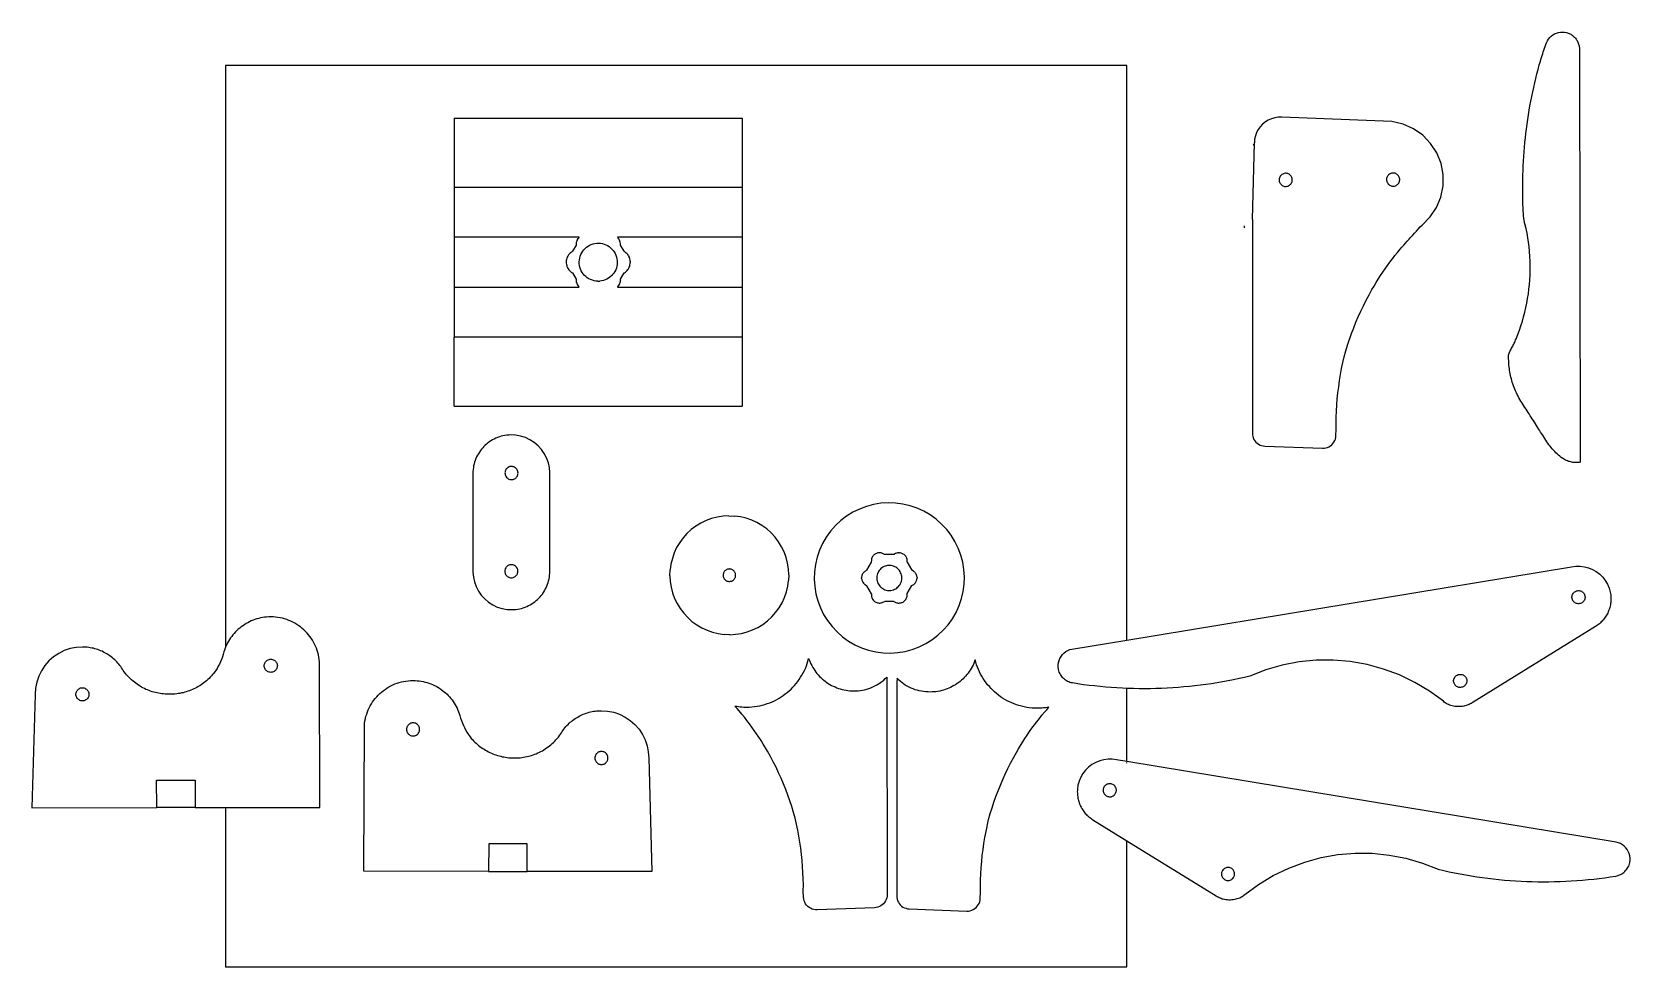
# Model space of a CAD drawing. Extents: x -8 to 8, y -4.7 to 4.7.
import ezdxf

# ---------------------------------------------------------------- set-up
doc = ezdxf.new("R2010")
doc.units = 0
doc.header["$MEASUREMENT"] = 0
doc.layers.get('0').update_dxf_attribs({"linetype": 'CONTINUOUS'})

msp = doc.modelspace()

# ---------------------------------------------------------------- linework, layer by layer
for p, q in [((7.191, 4.627), (7.207, 4.639)), ((7.207, 4.639), (7.225, 4.65)), ((7.225, 4.65), (7.243, 4.658)), ((7.243, 4.658), (7.263, 4.664)), ((7.263, 4.664), (7.283, 4.668)), ((7.283, 4.668), (7.304, 4.668)), ((7.304, 4.668), (7.324, 4.667)), ((7.324, 4.667), (7.344, 4.663)), ((7.344, 4.663), (7.353, 4.66)), ((7.353, 4.66), (7.362, 4.657)), ((7.362, 4.657), (7.37, 4.654)), ((7.37, 4.654), (7.378, 4.65)), ((7.378, 4.65), (7.386, 4.646)), ((7.386, 4.646), (7.394, 4.641)), ((7.394, 4.641), (7.401, 4.636)), ((7.401, 4.636), (7.408, 4.63)), ((7.408, 4.63), (7.415, 4.624)), ((7.106, 4.45), (7.112, 4.469)), ((7.112, 4.469), (7.118, 4.487)), ((7.118, 4.487), (7.124, 4.505)), ((7.124, 4.505), (7.131, 4.523)), ((7.131, 4.523), (7.138, 4.542)), ((7.138, 4.542), (7.144, 4.56)), ((7.144, 4.56), (7.153, 4.579)), ((7.153, 4.579), (7.163, 4.596)), ((7.163, 4.596), (7.176, 4.612)), ((7.176, 4.612), (7.191, 4.627)), ((7.415, 4.624), (7.422, 4.618)), ((7.422, 4.618), (7.428, 4.612)), ((7.428, 4.612), (7.434, 4.605)), ((7.434, 4.605), (7.439, 4.597)), ((7.439, 4.597), (7.445, 4.59)), ((7.445, 4.59), (7.449, 4.582)), ((7.449, 4.582), (7.454, 4.574)), ((7.454, 4.574), (7.458, 4.565)), ((7.458, 4.565), (7.461, 4.557)), ((7.461, 4.557), (7.464, 4.548)), ((7.464, 4.548), (7.467, 4.539)), ((7.467, 4.539), (7.469, 4.53)), ((7.469, 4.53), (7.471, 4.521)), ((7.471, 4.521), (7.472, 4.512)), ((7.472, 4.512), (7.479, 0.372)), ((2.955, 4.332), (-6.045, 4.332)), ((-6.045, 4.332), (-6.045, -1.474)), ((2.955, -1.403), (2.955, 4.332)), ((7.06, 4.294), (7.072, 4.339)), ((7.072, 4.339), (7.078, 4.358)), ((7.078, 4.358), (7.083, 4.376)), ((7.083, 4.376), (7.088, 4.395)), ((7.088, 4.395), (7.094, 4.413)), ((7.094, 4.413), (7.1, 4.432)), ((7.1, 4.432), (7.106, 4.45)), ((7.016, 4.114), (7.026, 4.159)), ((7.026, 4.159), (7.037, 4.204)), ((7.037, 4.204), (7.048, 4.25)), ((7.048, 4.25), (7.06, 4.294)), ((6.988, 3.978), (6.997, 4.023)), ((6.997, 4.023), (7.006, 4.069)), ((7.006, 4.069), (7.016, 4.114)), ((6.957, 3.794), (6.964, 3.84)), ((6.964, 3.84), (6.971, 3.886)), ((6.971, 3.886), (6.979, 3.932)), ((6.979, 3.932), (6.988, 3.978)), ((-3.761, 3.807), (-0.886, 3.807)), ((-3.761, 3.807), (-3.761, 3.12)), ((-0.886, 3.807), (-0.886, 3.12)), ((4.266, 3.694), (4.25, 3.664)), ((4.286, 3.722), (4.266, 3.694)), ((4.31, 3.748), (4.286, 3.722)), ((4.337, 3.77), (4.31, 3.748)), ((4.366, 3.788), (4.337, 3.77)), ((4.398, 3.802), (4.366, 3.788)), ((4.431, 3.812), (4.398, 3.802)), ((4.465, 3.817), (4.431, 3.812)), ((4.5, 3.818), (4.465, 3.817)), ((5.601, 3.773), (4.5, 3.818)), ((5.712, 3.748), (5.601, 3.773)), ((5.815, 3.702), (5.712, 3.748)), ((5.908, 3.638), (5.815, 3.702)), ((6.938, 3.656), (6.944, 3.702)), ((6.944, 3.702), (6.95, 3.748)), ((6.95, 3.748), (6.957, 3.794)), ((4.208, 2.795), (4.227, 3.563)), ((4.214, 3.54), (4.227, 3.552)), ((4.23, 3.597), (4.227, 3.563)), ((4.238, 3.631), (4.23, 3.597)), ((4.25, 3.664), (4.238, 3.631)), ((5.987, 3.556), (5.908, 3.638)), ((6.049, 3.461), (5.987, 3.556)), ((6.92, 3.471), (6.924, 3.518)), ((6.924, 3.518), (6.928, 3.564)), ((6.928, 3.564), (6.933, 3.61)), ((6.933, 3.61), (6.938, 3.656)), ((6.091, 3.356), (6.049, 3.461)), ((6.112, 3.244), (6.091, 3.356)), ((6.912, 3.332), (6.914, 3.379)), ((6.914, 3.379), (6.917, 3.425)), ((6.917, 3.425), (6.92, 3.471)), ((4.476, 3.203), (4.475, 3.195)), ((4.475, 3.195), (4.475, 3.186)), ((4.478, 3.211), (4.476, 3.203)), ((4.481, 3.219), (4.478, 3.211)), ((4.485, 3.227), (4.481, 3.219)), ((4.49, 3.234), (4.485, 3.227)), ((4.496, 3.24), (4.49, 3.234)), ((4.502, 3.245), (4.496, 3.24)), ((4.51, 3.25), (4.502, 3.245)), ((4.518, 3.253), (4.51, 3.25)), ((4.526, 3.256), (4.518, 3.253)), ((4.534, 3.257), (4.526, 3.256)), ((4.543, 3.257), (4.534, 3.257)), ((4.551, 3.256), (4.543, 3.257)), ((4.56, 3.254), (4.551, 3.256)), ((4.568, 3.251), (4.56, 3.254)), ((4.575, 3.247), (4.568, 3.251)), ((4.582, 3.242), (4.575, 3.247)), ((4.588, 3.236), (4.582, 3.242)), ((4.594, 3.23), (4.588, 3.236)), ((4.598, 3.222), (4.594, 3.23)), ((4.602, 3.214), (4.598, 3.222)), ((4.604, 3.206), (4.602, 3.214)), ((4.605, 3.198), (4.604, 3.206)), ((4.606, 3.189), (4.605, 3.198)), ((5.548, 3.205), (5.547, 3.197)), ((5.547, 3.197), (5.547, 3.188)), ((5.55, 3.214), (5.548, 3.205)), ((5.553, 3.222), (5.55, 3.214)), ((5.557, 3.229), (5.553, 3.222)), ((5.562, 3.236), (5.557, 3.229)), ((5.568, 3.242), (5.562, 3.236)), ((5.575, 3.248), (5.568, 3.242)), ((5.582, 3.252), (5.575, 3.248)), ((5.59, 3.256), (5.582, 3.252)), ((5.598, 3.258), (5.59, 3.256)), ((5.607, 3.259), (5.598, 3.258)), ((5.615, 3.26), (5.607, 3.259)), ((5.624, 3.259), (5.615, 3.26)), ((5.632, 3.257), (5.624, 3.259)), ((5.64, 3.254), (5.632, 3.257)), ((5.648, 3.25), (5.64, 3.254)), ((5.654, 3.244), (5.648, 3.25)), ((5.661, 3.239), (5.654, 3.244)), ((5.666, 3.232), (5.661, 3.239)), ((5.67, 3.225), (5.666, 3.232)), ((5.674, 3.217), (5.67, 3.225)), ((5.676, 3.209), (5.674, 3.217)), ((5.678, 3.2), (5.676, 3.209)), ((5.677, 3.183), (5.678, 3.192)), ((5.678, 3.192), (5.678, 3.2)), ((6.111, 3.131), (6.112, 3.244)), ((6.908, 3.21), (6.909, 3.239)), ((6.908, 3.18), (6.908, 3.21)), ((6.909, 3.239), (6.91, 3.286)), ((6.91, 3.286), (6.912, 3.332)), ((-3.761, 3.12), (-3.761, 2.62)), ((-3.761, 3.12), (-0.886, 3.12)), ((-0.886, 3.12), (-0.886, 2.62)), ((4.475, 3.186), (4.476, 3.178)), ((4.476, 3.178), (4.479, 3.169)), ((4.479, 3.169), (4.482, 3.161)), ((4.482, 3.161), (4.487, 3.154)), ((4.487, 3.154), (4.492, 3.148)), ((4.492, 3.148), (4.498, 3.142)), ((4.498, 3.142), (4.505, 3.137)), ((4.505, 3.137), (4.513, 3.132)), ((4.513, 3.132), (4.521, 3.129)), ((4.521, 3.129), (4.529, 3.127)), ((4.529, 3.127), (4.537, 3.126)), ((4.537, 3.126), (4.546, 3.127)), ((4.546, 3.127), (4.555, 3.128)), ((4.555, 3.128), (4.563, 3.13)), ((4.563, 3.13), (4.571, 3.134)), ((4.571, 3.134), (4.578, 3.138)), ((4.578, 3.138), (4.585, 3.144)), ((4.585, 3.144), (4.59, 3.15)), ((4.59, 3.15), (4.595, 3.157)), ((4.595, 3.157), (4.6, 3.164)), ((4.6, 3.164), (4.603, 3.172)), ((4.603, 3.172), (4.605, 3.181)), ((4.605, 3.181), (4.606, 3.189)), ((5.547, 3.188), (5.549, 3.18)), ((5.549, 3.18), (5.551, 3.172)), ((5.551, 3.172), (5.555, 3.164)), ((5.555, 3.164), (5.559, 3.157)), ((5.559, 3.157), (5.564, 3.15)), ((5.564, 3.15), (5.571, 3.144)), ((5.571, 3.144), (5.577, 3.139)), ((5.577, 3.139), (5.585, 3.135)), ((5.585, 3.135), (5.593, 3.132)), ((5.593, 3.132), (5.601, 3.13)), ((5.601, 3.13), (5.61, 3.129)), ((5.61, 3.129), (5.618, 3.129)), ((5.618, 3.129), (5.627, 3.13)), ((5.627, 3.13), (5.635, 3.133)), ((5.635, 3.133), (5.643, 3.136)), ((5.643, 3.136), (5.65, 3.141)), ((5.65, 3.141), (5.657, 3.146)), ((5.657, 3.146), (5.663, 3.152)), ((5.663, 3.152), (5.668, 3.159)), ((5.668, 3.159), (5.672, 3.167)), ((5.672, 3.167), (5.675, 3.175)), ((5.675, 3.175), (5.677, 3.183)), ((6.088, 3.02), (6.111, 3.131)), ((6.907, 3.151), (6.908, 3.18)), ((6.907, 3.121), (6.907, 3.151)), ((6.907, 3.092), (6.907, 3.121)), ((6.907, 3.062), (6.907, 3.092)), ((6.908, 3.033), (6.907, 3.062)), ((6.908, 3.003), (6.908, 3.033)), ((5.982, 2.821), (6.045, 2.915)), ((6.045, 2.915), (6.088, 3.02)), ((6.909, 2.974), (6.908, 3.003)), ((6.909, 2.944), (6.909, 2.974)), ((6.91, 2.915), (6.909, 2.944)), ((6.911, 2.885), (6.91, 2.915)), ((6.912, 2.877), (6.911, 2.885)), ((6.912, 2.87), (6.912, 2.877)), ((4.125, 2.732), (4.125, 2.713)), ((4.208, 2.795), (4.207, 0.664)), ((5.864, 2.701), (5.883, 2.721)), ((5.883, 2.721), (5.902, 2.74)), ((5.902, 2.74), (5.982, 2.821)), ((6.913, 2.862), (6.912, 2.87)), ((6.913, 2.854), (6.913, 2.862)), ((6.914, 2.847), (6.913, 2.854)), ((6.914, 2.839), (6.914, 2.847)), ((6.915, 2.831), (6.914, 2.839)), ((6.916, 2.823), (6.915, 2.831)), ((6.917, 2.816), (6.916, 2.823)), ((6.918, 2.808), (6.917, 2.816)), ((6.919, 2.8), (6.918, 2.808)), ((6.92, 2.793), (6.919, 2.8)), ((6.92, 2.789), (6.92, 2.793)), ((6.921, 2.785), (6.92, 2.789)), ((6.922, 2.782), (6.921, 2.785)), ((6.922, 2.778), (6.922, 2.782)), ((6.923, 2.774), (6.922, 2.778)), ((6.924, 2.771), (6.923, 2.774)), ((6.925, 2.767), (6.924, 2.771)), ((6.925, 2.764), (6.925, 2.767)), ((6.926, 2.76), (6.925, 2.764)), ((6.927, 2.756), (6.926, 2.76)), ((6.928, 2.753), (6.927, 2.756)), ((6.929, 2.749), (6.928, 2.753)), ((6.93, 2.746), (6.929, 2.749)), ((6.931, 2.742), (6.93, 2.746)), ((6.932, 2.739), (6.931, 2.742)), ((6.933, 2.735), (6.932, 2.739)), ((6.934, 2.732), (6.933, 2.735)), ((6.935, 2.728), (6.934, 2.732)), ((6.936, 2.724), (6.935, 2.728)), ((6.937, 2.721), (6.936, 2.724)), ((6.938, 2.717), (6.937, 2.721)), ((6.939, 2.714), (6.938, 2.717)), ((6.94, 2.71), (6.939, 2.714)), ((-2.516, 2.62), (-3.761, 2.62)), ((-3.761, 2.62), (-3.761, 2.12)), ((-2.544, 2.562), (-2.546, 2.55)), ((-2.541, 2.574), (-2.544, 2.562)), ((-2.537, 2.586), (-2.541, 2.574)), ((-2.532, 2.597), (-2.537, 2.586)), ((-2.532, 2.597), (-2.526, 2.607)), ((-2.519, 2.617), (-2.526, 2.607)), ((-2.516, 2.62), (-2.519, 2.617)), ((-2.375, 2.553), (-2.357, 2.557)), ((-2.357, 2.557), (-2.338, 2.559)), ((-2.338, 2.559), (-2.32, 2.56)), ((-2.32, 2.56), (-2.301, 2.558)), ((-2.301, 2.558), (-2.283, 2.555)), ((-2.283, 2.555), (-2.265, 2.55)), ((-2.125, 2.612), (-2.131, 2.62)), ((-0.886, 2.62), (-2.131, 2.62)), ((-2.119, 2.602), (-2.125, 2.612)), ((-2.113, 2.591), (-2.119, 2.602)), ((-2.108, 2.58), (-2.113, 2.591)), ((-2.105, 2.568), (-2.108, 2.58)), ((-2.103, 2.556), (-2.105, 2.568)), ((-2.101, 2.544), (-2.103, 2.556)), ((-0.886, 2.62), (-0.886, 2.12)), ((5.718, 2.54), (5.736, 2.56)), ((5.736, 2.56), (5.754, 2.581)), ((5.754, 2.581), (5.772, 2.601)), ((5.772, 2.601), (5.79, 2.621)), ((5.79, 2.621), (5.808, 2.641)), ((5.808, 2.641), (5.827, 2.661)), ((5.827, 2.661), (5.845, 2.681)), ((5.845, 2.681), (5.864, 2.701)), ((6.94, 2.706), (6.94, 2.71)), ((6.95, 2.66), (6.94, 2.706)), ((6.958, 2.614), (6.95, 2.66)), ((6.965, 2.568), (6.958, 2.614)), ((6.97, 2.522), (6.965, 2.568)), ((-2.641, 2.397), (-2.643, 2.385)), ((-2.638, 2.409), (-2.641, 2.397)), ((-2.633, 2.42), (-2.638, 2.409)), ((-2.628, 2.431), (-2.633, 2.42)), ((-2.621, 2.442), (-2.628, 2.431)), ((-2.614, 2.451), (-2.621, 2.442)), ((-2.605, 2.46), (-2.614, 2.451)), ((-2.596, 2.468), (-2.605, 2.46)), ((-2.586, 2.475), (-2.596, 2.468)), ((-2.581, 2.478), (-2.586, 2.475)), ((-2.546, 2.539), (-2.581, 2.478)), ((-2.546, 2.55), (-2.546, 2.539)), ((-2.512, 2.393), (-2.509, 2.411)), ((-2.509, 2.411), (-2.504, 2.429)), ((-2.504, 2.429), (-2.498, 2.446)), ((-2.498, 2.446), (-2.489, 2.463)), ((-2.489, 2.463), (-2.479, 2.479)), ((-2.479, 2.479), (-2.468, 2.494)), ((-2.468, 2.494), (-2.455, 2.507)), ((-2.455, 2.507), (-2.441, 2.519)), ((-2.441, 2.519), (-2.426, 2.53)), ((-2.426, 2.53), (-2.41, 2.539)), ((-2.41, 2.539), (-2.393, 2.547)), ((-2.393, 2.547), (-2.375, 2.553)), ((-2.265, 2.55), (-2.247, 2.544)), ((-2.247, 2.544), (-2.231, 2.535)), ((-2.231, 2.535), (-2.215, 2.525)), ((-2.215, 2.525), (-2.2, 2.514)), ((-2.2, 2.514), (-2.187, 2.501)), ((-2.187, 2.501), (-2.174, 2.487)), ((-2.174, 2.487), (-2.164, 2.472)), ((-2.164, 2.472), (-2.154, 2.456)), ((-2.154, 2.456), (-2.147, 2.439)), ((-2.147, 2.439), (-2.141, 2.421)), ((-2.141, 2.421), (-2.137, 2.403)), ((-2.137, 2.403), (-2.134, 2.384)), ((-2.101, 2.539), (-2.101, 2.544)), ((-2.066, 2.478), (-2.101, 2.539)), ((-2.057, 2.472), (-2.066, 2.478)), ((-2.047, 2.464), (-2.057, 2.472)), ((-2.038, 2.456), (-2.047, 2.464)), ((-2.03, 2.447), (-2.038, 2.456)), ((-2.023, 2.437), (-2.03, 2.447)), ((-2.023, 2.437), (-2.017, 2.426)), ((-2.012, 2.415), (-2.017, 2.426)), ((-2.008, 2.403), (-2.012, 2.415)), ((-2.006, 2.391), (-2.008, 2.403)), ((5.581, 2.37), (5.605, 2.403)), ((5.605, 2.403), (5.631, 2.435)), ((5.631, 2.435), (5.656, 2.467)), ((5.656, 2.467), (5.683, 2.498)), ((5.683, 2.498), (5.7, 2.519)), ((5.7, 2.519), (5.718, 2.54)), ((6.975, 2.475), (6.97, 2.522)), ((6.978, 2.428), (6.975, 2.475)), ((6.981, 2.381), (6.978, 2.428)), ((-2.643, 2.385), (-2.644, 2.373)), ((-2.644, 2.373), (-2.644, 2.361)), ((-2.644, 2.361), (-2.642, 2.348)), ((-2.642, 2.348), (-2.639, 2.336)), ((-2.639, 2.336), (-2.636, 2.325)), ((-2.636, 2.325), (-2.631, 2.314)), ((-2.631, 2.314), (-2.625, 2.303)), ((-2.625, 2.303), (-2.617, 2.293)), ((-2.617, 2.293), (-2.609, 2.284)), ((-2.609, 2.284), (-2.601, 2.275)), ((-2.601, 2.275), (-2.591, 2.268)), ((-2.591, 2.268), (-2.581, 2.262)), ((-2.581, 2.262), (-2.546, 2.201)), ((-2.514, 2.374), (-2.512, 2.393)), ((-2.513, 2.355), (-2.514, 2.374)), ((-2.511, 2.337), (-2.513, 2.355)), ((-2.507, 2.319), (-2.511, 2.337)), ((-2.501, 2.301), (-2.507, 2.319)), ((-2.493, 2.284), (-2.501, 2.301)), ((-2.484, 2.268), (-2.493, 2.284)), ((-2.473, 2.253), (-2.484, 2.268)), ((-2.461, 2.238), (-2.473, 2.253)), ((-2.448, 2.226), (-2.461, 2.238)), ((-2.18, 2.246), (-2.193, 2.232)), ((-2.168, 2.261), (-2.18, 2.246)), ((-2.158, 2.276), (-2.168, 2.261)), ((-2.15, 2.293), (-2.158, 2.276)), ((-2.143, 2.311), (-2.15, 2.293)), ((-2.138, 2.329), (-2.143, 2.311)), ((-2.135, 2.347), (-2.138, 2.329)), ((-2.134, 2.366), (-2.135, 2.347)), ((-2.134, 2.384), (-2.134, 2.366)), ((-2.101, 2.201), (-2.066, 2.262)), ((-2.066, 2.262), (-2.062, 2.264)), ((-2.062, 2.264), (-2.052, 2.271)), ((-2.052, 2.271), (-2.043, 2.279)), ((-2.043, 2.279), (-2.034, 2.288)), ((-2.034, 2.288), (-2.027, 2.298)), ((-2.027, 2.298), (-2.02, 2.308)), ((-2.02, 2.308), (-2.014, 2.319)), ((-2.014, 2.319), (-2.01, 2.331)), ((-2.01, 2.331), (-2.007, 2.342)), ((-2.007, 2.342), (-2.005, 2.355)), ((-2.004, 2.379), (-2.006, 2.391)), ((-2.005, 2.355), (-2.004, 2.367)), ((-2.004, 2.379), (-2.004, 2.367)), ((5.464, 2.201), (5.487, 2.236)), ((5.487, 2.236), (5.509, 2.27)), ((5.509, 2.27), (5.532, 2.304)), ((5.532, 2.304), (5.556, 2.337)), ((5.556, 2.337), (5.581, 2.37)), ((6.978, 2.194), (6.98, 2.241)), ((6.98, 2.241), (6.982, 2.288)), ((6.982, 2.335), (6.981, 2.381)), ((6.982, 2.288), (6.982, 2.335)), ((-3.761, 2.12), (-2.516, 2.12)), ((-3.761, 2.12), (-3.761, 1.62)), ((-2.546, 2.201), (-2.546, 2.196)), ((-2.546, 2.196), (-2.545, 2.183)), ((-2.545, 2.183), (-2.543, 2.171)), ((-2.543, 2.171), (-2.539, 2.16)), ((-2.539, 2.16), (-2.535, 2.148)), ((-2.535, 2.148), (-2.529, 2.137)), ((-2.529, 2.137), (-2.522, 2.127)), ((-2.522, 2.127), (-2.516, 2.12)), ((-2.433, 2.214), (-2.448, 2.226)), ((-2.417, 2.204), (-2.433, 2.214)), ((-2.4, 2.196), (-2.417, 2.204)), ((-2.383, 2.189), (-2.4, 2.196)), ((-2.365, 2.184), (-2.383, 2.189)), ((-2.347, 2.181), (-2.365, 2.184)), ((-2.328, 2.18), (-2.347, 2.181)), ((-2.328, 2.18), (-2.309, 2.18)), ((-2.291, 2.183), (-2.309, 2.18)), ((-2.273, 2.187), (-2.291, 2.183)), ((-2.255, 2.193), (-2.273, 2.187)), ((-2.238, 2.2), (-2.255, 2.193)), ((-2.222, 2.209), (-2.238, 2.2)), ((-2.207, 2.22), (-2.222, 2.209)), ((-2.193, 2.232), (-2.207, 2.22)), ((-2.131, 2.12), (-2.129, 2.122)), ((-2.131, 2.12), (-0.886, 2.12)), ((-2.129, 2.122), (-2.122, 2.132)), ((-2.122, 2.132), (-2.116, 2.143)), ((-2.116, 2.143), (-2.11, 2.154)), ((-2.11, 2.154), (-2.106, 2.166)), ((-2.106, 2.166), (-2.103, 2.177)), ((-2.103, 2.177), (-2.102, 2.19)), ((-2.102, 2.19), (-2.101, 2.201)), ((-0.886, 2.12), (-0.886, 1.62)), ((5.372, 2.043), (5.401, 2.096)), ((5.401, 2.096), (5.422, 2.131)), ((5.422, 2.131), (5.443, 2.166)), ((5.443, 2.166), (5.464, 2.201)), ((6.963, 2.054), (6.969, 2.101)), ((6.969, 2.101), (6.974, 2.148)), ((6.974, 2.148), (6.978, 2.194)), ((5.29, 1.881), (5.316, 1.935)), ((5.316, 1.935), (5.343, 1.989)), ((5.343, 1.989), (5.372, 2.043)), ((6.928, 1.871), (6.938, 1.916)), ((6.938, 1.916), (6.948, 1.962)), ((6.948, 1.962), (6.956, 2.008)), ((6.956, 2.008), (6.963, 2.054)), ((5.219, 1.714), (5.241, 1.77)), ((5.241, 1.77), (5.265, 1.825)), ((5.265, 1.825), (5.29, 1.881)), ((6.889, 1.735), (6.903, 1.78)), ((6.903, 1.78), (6.916, 1.825)), ((6.916, 1.825), (6.928, 1.871)), ((-0.886, 1.62), (-3.761, 1.62)), ((-3.761, 0.933), (-3.761, 1.62)), ((-0.886, 1.62), (-0.886, 0.933)), ((5.158, 1.542), (5.198, 1.657)), ((5.198, 1.657), (5.219, 1.714)), ((6.836, 1.593), (6.84, 1.604)), ((6.84, 1.604), (6.874, 1.691)), ((6.874, 1.691), (6.889, 1.735)), ((5.124, 1.426), (5.141, 1.484)), ((5.141, 1.484), (5.158, 1.542)), ((6.766, 1.443), (6.767, 1.444)), ((6.766, 1.442), (6.766, 1.443)), ((6.766, 1.441), (6.766, 1.442)), ((6.766, 1.44), (6.766, 1.441)), ((6.766, 1.438), (6.766, 1.44)), ((6.766, 1.437), (6.766, 1.438)), ((6.766, 1.436), (6.766, 1.437)), ((6.766, 1.435), (6.766, 1.436)), ((6.767, 1.448), (6.768, 1.451)), ((6.767, 1.447), (6.767, 1.448)), ((6.767, 1.445), (6.767, 1.447)), ((6.767, 1.444), (6.767, 1.445)), ((6.768, 1.451), (6.769, 1.453)), ((6.769, 1.453), (6.77, 1.456)), ((6.77, 1.459), (6.771, 1.462)), ((6.77, 1.456), (6.77, 1.459)), ((6.771, 1.462), (6.772, 1.464)), ((6.772, 1.464), (6.773, 1.467)), ((6.773, 1.467), (6.775, 1.47)), ((6.775, 1.47), (6.776, 1.472)), ((6.776, 1.472), (6.777, 1.475)), ((6.777, 1.475), (6.778, 1.477)), ((6.778, 1.477), (6.78, 1.48)), ((6.78, 1.48), (6.785, 1.49)), ((6.785, 1.49), (6.791, 1.5)), ((6.791, 1.5), (6.796, 1.51)), ((6.796, 1.51), (6.802, 1.52)), ((6.802, 1.52), (6.807, 1.53)), ((6.807, 1.53), (6.812, 1.541)), ((6.812, 1.541), (6.817, 1.551)), ((6.817, 1.551), (6.822, 1.561)), ((6.822, 1.561), (6.827, 1.572)), ((6.827, 1.572), (6.831, 1.582)), ((6.831, 1.582), (6.836, 1.593)), ((5.087, 1.247), (5.098, 1.307)), ((5.098, 1.307), (5.111, 1.367)), ((5.111, 1.367), (5.124, 1.426)), ((6.766, 1.434), (6.766, 1.435)), ((6.766, 1.428), (6.766, 1.434)), ((6.766, 1.421), (6.766, 1.428)), ((6.766, 1.415), (6.766, 1.421)), ((6.766, 1.409), (6.766, 1.415)), ((6.766, 1.403), (6.766, 1.409)), ((6.766, 1.397), (6.766, 1.403)), ((6.767, 1.39), (6.766, 1.397)), ((6.767, 1.384), (6.767, 1.39)), ((6.767, 1.378), (6.767, 1.384)), ((6.767, 1.372), (6.767, 1.378)), ((6.768, 1.366), (6.767, 1.372)), ((6.768, 1.359), (6.768, 1.366)), ((6.769, 1.342), (6.768, 1.359)), ((6.771, 1.324), (6.769, 1.342)), ((6.773, 1.307), (6.771, 1.324)), ((6.775, 1.29), (6.773, 1.307)), ((6.778, 1.273), (6.775, 1.29)), ((5.061, 1.066), (5.069, 1.126)), ((5.069, 1.126), (5.077, 1.187)), ((5.077, 1.187), (5.087, 1.247)), ((6.781, 1.255), (6.778, 1.273)), ((6.784, 1.238), (6.781, 1.255)), ((6.788, 1.221), (6.784, 1.238)), ((6.793, 1.204), (6.788, 1.221)), ((6.797, 1.187), (6.793, 1.204)), ((6.802, 1.171), (6.797, 1.187)), ((6.808, 1.154), (6.802, 1.171)), ((6.814, 1.136), (6.808, 1.154)), ((6.821, 1.119), (6.814, 1.136)), ((6.828, 1.101), (6.821, 1.119)), ((5.05, 0.944), (5.055, 1.005)), ((5.055, 1.005), (5.061, 1.066)), ((6.835, 1.084), (6.828, 1.101)), ((6.843, 1.066), (6.835, 1.084)), ((6.851, 1.049), (6.843, 1.066)), ((6.86, 1.032), (6.851, 1.049)), ((6.869, 1.016), (6.86, 1.032)), ((6.878, 0.999), (6.869, 1.016)), ((6.888, 0.983), (6.878, 0.999)), ((6.897, 0.967), (6.888, 0.983)), ((6.908, 0.951), (6.897, 0.967)), ((-3.761, 0.934), (-3.761, 0.932)), ((-3.761, 0.933), (-0.886, 0.933)), ((-3.761, 0.932), (-3.761, 0.933)), ((5.044, 0.762), (5.045, 0.823)), ((5.045, 0.823), (5.047, 0.883)), ((5.047, 0.883), (5.05, 0.944)), ((6.918, 0.935), (6.908, 0.951)), ((6.929, 0.918), (6.918, 0.935)), ((6.94, 0.902), (6.929, 0.918)), ((6.95, 0.886), (6.94, 0.902)), ((6.961, 0.87), (6.95, 0.886)), ((6.971, 0.854), (6.961, 0.87)), ((6.981, 0.837), (6.971, 0.854)), ((6.992, 0.821), (6.981, 0.837)), ((7.002, 0.805), (6.992, 0.821)), ((7.013, 0.789), (7.002, 0.805)), ((-3.256, 0.639), (-3.275, 0.635)), ((-3.237, 0.642), (-3.256, 0.639)), ((-3.218, 0.644), (-3.237, 0.642)), ((-3.199, 0.645), (-3.218, 0.644)), ((-3.149, 0.642), (-3.199, 0.645)), ((-3.099, 0.633), (-3.149, 0.642)), ((4.207, 0.664), (4.208, 0.647)), ((4.208, 0.647), (4.211, 0.631)), ((5.042, 0.637), (5.044, 0.701)), ((5.044, 0.701), (5.044, 0.762)), ((7.023, 0.772), (7.013, 0.789)), ((7.043, 0.739), (7.023, 0.772)), ((7.054, 0.723), (7.043, 0.739)), ((7.064, 0.707), (7.054, 0.723)), ((7.074, 0.691), (7.064, 0.707)), ((7.085, 0.674), (7.074, 0.691)), ((7.095, 0.658), (7.085, 0.674)), ((7.106, 0.642), (7.095, 0.658)), ((7.116, 0.626), (7.106, 0.642)), ((-3.501, 0.488), (-3.511, 0.473)), ((-3.49, 0.502), (-3.501, 0.488)), ((-3.478, 0.516), (-3.49, 0.502)), ((-3.465, 0.529), (-3.478, 0.516)), ((-3.452, 0.542), (-3.465, 0.529)), ((-3.439, 0.554), (-3.452, 0.542)), ((-3.425, 0.566), (-3.439, 0.554)), ((-3.41, 0.576), (-3.425, 0.566)), ((-3.395, 0.586), (-3.41, 0.576)), ((-3.379, 0.596), (-3.395, 0.586)), ((-3.363, 0.604), (-3.379, 0.596)), ((-3.346, 0.612), (-3.363, 0.604)), ((-3.329, 0.619), (-3.346, 0.612)), ((-3.311, 0.626), (-3.329, 0.619)), ((-3.293, 0.631), (-3.311, 0.626)), ((-3.275, 0.635), (-3.293, 0.631)), ((-3.051, 0.618), (-3.099, 0.633)), ((-3.006, 0.597), (-3.051, 0.618)), ((-2.964, 0.57), (-3.006, 0.597)), ((-2.925, 0.537), (-2.964, 0.57)), ((-2.891, 0.5), (-2.925, 0.537)), ((-2.863, 0.459), (-2.891, 0.5)), ((4.211, 0.631), (4.216, 0.615)), ((4.216, 0.615), (4.223, 0.6)), ((4.223, 0.6), (4.233, 0.586)), ((4.233, 0.586), (4.243, 0.573)), ((4.243, 0.573), (4.256, 0.562)), ((4.256, 0.562), (4.269, 0.552)), ((4.269, 0.552), (4.284, 0.544)), ((4.284, 0.544), (4.3, 0.539)), ((4.3, 0.539), (4.316, 0.535)), ((4.316, 0.535), (4.333, 0.533)), ((4.333, 0.533), (4.906, 0.512)), ((4.906, 0.512), (4.923, 0.513)), ((4.923, 0.513), (4.94, 0.515)), ((4.94, 0.515), (4.956, 0.52)), ((4.956, 0.52), (4.972, 0.527)), ((4.972, 0.527), (4.986, 0.536)), ((4.986, 0.536), (5, 0.547)), ((5, 0.547), (5.011, 0.559)), ((5.011, 0.559), (5.021, 0.573)), ((5.021, 0.573), (5.03, 0.588)), ((5.03, 0.588), (5.036, 0.604)), ((5.036, 0.604), (5.04, 0.621)), ((5.04, 0.621), (5.042, 0.637)), ((7.127, 0.61), (7.116, 0.626)), ((7.138, 0.593), (7.127, 0.61)), ((7.148, 0.577), (7.138, 0.593)), ((7.159, 0.561), (7.148, 0.577)), ((7.169, 0.547), (7.159, 0.561)), ((7.18, 0.533), (7.169, 0.547)), ((7.191, 0.519), (7.18, 0.533)), ((7.202, 0.505), (7.191, 0.519)), ((7.213, 0.492), (7.202, 0.505)), ((7.226, 0.48), (7.213, 0.492)), ((7.238, 0.467), (7.226, 0.48)), ((-3.568, 0.337), (-3.571, 0.319)), ((-3.563, 0.355), (-3.568, 0.337)), ((-3.558, 0.373), (-3.563, 0.355)), ((-3.552, 0.391), (-3.558, 0.373)), ((-3.546, 0.408), (-3.552, 0.391)), ((-3.538, 0.425), (-3.546, 0.408)), ((-3.53, 0.442), (-3.538, 0.425)), ((-3.521, 0.457), (-3.53, 0.442)), ((-3.511, 0.473), (-3.521, 0.457)), ((-3.223, 0.321), (-3.23, 0.317)), ((-3.215, 0.325), (-3.223, 0.321)), ((-3.207, 0.328), (-3.215, 0.325)), ((-3.198, 0.329), (-3.207, 0.328)), ((-3.19, 0.33), (-3.198, 0.329)), ((-3.181, 0.329), (-3.19, 0.33)), ((-3.173, 0.327), (-3.181, 0.329)), ((-3.165, 0.325), (-3.173, 0.327)), ((-3.157, 0.321), (-3.165, 0.325)), ((-3.15, 0.316), (-3.157, 0.321)), ((-2.84, 0.415), (-2.863, 0.459)), ((-2.822, 0.367), (-2.84, 0.415)), ((-2.812, 0.318), (-2.822, 0.367)), ((7.251, 0.455), (7.238, 0.467)), ((7.264, 0.443), (7.251, 0.455)), ((7.278, 0.432), (7.264, 0.443)), ((7.291, 0.421), (7.278, 0.432)), ((7.306, 0.411), (7.291, 0.421)), ((7.315, 0.405), (7.306, 0.411)), ((7.324, 0.399), (7.315, 0.405)), ((7.334, 0.394), (7.324, 0.399)), ((7.344, 0.389), (7.334, 0.394)), ((7.354, 0.385), (7.344, 0.389)), ((7.365, 0.381), (7.354, 0.385)), ((7.375, 0.378), (7.365, 0.381)), ((7.386, 0.375), (7.375, 0.378)), ((7.397, 0.373), (7.386, 0.375)), ((7.408, 0.371), (7.397, 0.373)), ((7.419, 0.37), (7.408, 0.371)), ((7.43, 0.37), (7.419, 0.37)), ((7.433, 0.369), (7.43, 0.37)), ((7.437, 0.369), (7.433, 0.369)), ((7.441, 0.369), (7.437, 0.369)), ((7.444, 0.369), (7.441, 0.369)), ((7.448, 0.369), (7.444, 0.369)), ((7.452, 0.37), (7.448, 0.369)), ((7.456, 0.37), (7.452, 0.37)), ((7.459, 0.37), (7.456, 0.37)), ((7.463, 0.37), (7.459, 0.37)), ((7.467, 0.37), (7.463, 0.37)), ((7.47, 0.371), (7.467, 0.37)), ((7.474, 0.371), (7.47, 0.371)), ((7.475, 0.371), (7.474, 0.371)), ((7.476, 0.371), (7.475, 0.371)), ((7.478, 0.372), (7.476, 0.371)), ((7.479, 0.372), (7.478, 0.372)), ((-3.575, 0.28), (-3.576, -0.724)), ((-3.573, 0.3), (-3.575, 0.28)), ((-3.571, 0.319), (-3.573, 0.3)), ((-3.255, 0.273), (-3.256, 0.265)), ((-3.256, 0.265), (-3.255, 0.256)), ((-3.254, 0.282), (-3.255, 0.273)), ((-3.255, 0.256), (-3.254, 0.248)), ((-3.251, 0.29), (-3.254, 0.282)), ((-3.254, 0.248), (-3.251, 0.24)), ((-3.247, 0.298), (-3.251, 0.29)), ((-3.251, 0.24), (-3.247, 0.232)), ((-3.242, 0.305), (-3.247, 0.298)), ((-3.247, 0.232), (-3.243, 0.225)), ((-3.243, 0.225), (-3.237, 0.218)), ((-3.236, 0.311), (-3.242, 0.305)), ((-3.237, 0.218), (-3.231, 0.213)), ((-3.23, 0.317), (-3.236, 0.311)), ((-3.231, 0.213), (-3.224, 0.208)), ((-3.224, 0.208), (-3.216, 0.204)), ((-3.216, 0.204), (-3.208, 0.201)), ((-3.208, 0.201), (-3.2, 0.199)), ((-3.2, 0.199), (-3.191, 0.199)), ((-3.191, 0.199), (-3.183, 0.199)), ((-3.183, 0.199), (-3.174, 0.201)), ((-3.174, 0.201), (-3.166, 0.204)), ((-3.166, 0.204), (-3.158, 0.207)), ((-3.158, 0.207), (-3.151, 0.212)), ((-3.151, 0.212), (-3.145, 0.218)), ((-3.144, 0.31), (-3.15, 0.316)), ((-3.145, 0.218), (-3.139, 0.224)), ((-3.138, 0.304), (-3.144, 0.31)), ((-3.139, 0.224), (-3.134, 0.231)), ((-3.134, 0.297), (-3.138, 0.304)), ((-3.13, 0.289), (-3.134, 0.297)), ((-3.134, 0.231), (-3.13, 0.239)), ((-3.127, 0.281), (-3.13, 0.289)), ((-3.13, 0.239), (-3.127, 0.247)), ((-3.126, 0.272), (-3.127, 0.281)), ((-3.127, 0.247), (-3.126, 0.255)), ((-3.125, 0.264), (-3.126, 0.272)), ((-3.126, 0.255), (-3.125, 0.264)), ((-2.807, 0.268), (-2.812, 0.318)), ((-2.808, -0.736), (-2.807, 0.268)), ((0.219, -0.127), (0.156, -0.166)), ((0.285, -0.095), (0.219, -0.127)), ((0.354, -0.069), (0.285, -0.095)), ((0.425, -0.05), (0.354, -0.069)), ((0.497, -0.038), (0.425, -0.05)), ((0.571, -0.033), (0.497, -0.038)), ((0.644, -0.036), (0.571, -0.033)), ((0.717, -0.046), (0.644, -0.036)), ((0.789, -0.062), (0.717, -0.046)), ((0.859, -0.086), (0.789, -0.062)), ((0.926, -0.117), (0.859, -0.086)), ((0.989, -0.153), (0.926, -0.117)), ((1.049, -0.196), (0.989, -0.153)), ((-1.395, -0.3), (-1.438, -0.34)), ((-1.349, -0.265), (-1.395, -0.3)), ((-1.299, -0.235), (-1.349, -0.265)), ((-1.247, -0.209), (-1.299, -0.235)), ((-1.192, -0.189), (-1.247, -0.209)), ((-1.136, -0.175), (-1.192, -0.189)), ((-1.078, -0.166), (-1.136, -0.175)), ((-1.02, -0.162), (-1.078, -0.166)), ((-1.02, -0.162), (-0.962, -0.165)), ((-0.904, -0.173), (-0.962, -0.165)), ((-0.847, -0.186), (-0.904, -0.173)), ((-0.792, -0.205), (-0.847, -0.186)), ((-0.739, -0.23), (-0.792, -0.205)), ((-0.689, -0.259), (-0.739, -0.23)), ((-0.642, -0.294), (-0.689, -0.259)), ((-0.599, -0.333), (-0.642, -0.294)), ((-0.005, -0.316), (-0.048, -0.376)), ((0.044, -0.261), (-0.005, -0.316)), ((0.098, -0.211), (0.044, -0.261)), ((0.156, -0.166), (0.098, -0.211)), ((1.104, -0.245), (1.049, -0.196)), ((1.155, -0.299), (1.104, -0.245)), ((1.199, -0.357), (1.155, -0.299)), ((-1.511, -0.43), (-1.541, -0.48)), ((-1.477, -0.383), (-1.511, -0.43)), ((-1.438, -0.34), (-1.477, -0.383)), ((-0.559, -0.375), (-0.599, -0.333)), ((-0.524, -0.422), (-0.559, -0.375)), ((-0.494, -0.472), (-0.524, -0.422)), ((-0.468, -0.524), (-0.494, -0.472)), ((-0.085, -0.44), (-0.115, -0.507)), ((-0.048, -0.376), (-0.085, -0.44)), ((1.238, -0.42), (1.199, -0.357)), ((1.271, -0.486), (1.238, -0.42)), ((-1.584, -0.588), (-1.598, -0.645)), ((-1.565, -0.533), (-1.584, -0.588)), ((-1.541, -0.48), (-1.565, -0.533)), ((-0.448, -0.579), (-0.468, -0.524)), ((-0.434, -0.635), (-0.448, -0.579)), ((-0.425, -0.693), (-0.434, -0.635)), ((-0.139, -0.576), (-0.156, -0.648)), ((-0.115, -0.507), (-0.139, -0.576)), ((0.402, -0.627), (0.356, -0.707)), ((0.403, -0.607), (0.402, -0.627)), ((0.404, -0.599), (0.403, -0.607)), ((0.406, -0.591), (0.404, -0.599)), ((0.409, -0.584), (0.406, -0.591)), ((0.412, -0.576), (0.409, -0.584)), ((0.416, -0.57), (0.412, -0.576)), ((0.421, -0.563), (0.416, -0.57)), ((0.426, -0.557), (0.421, -0.563)), ((0.432, -0.552), (0.426, -0.557)), ((0.439, -0.547), (0.432, -0.552)), ((0.445, -0.543), (0.439, -0.547)), ((0.453, -0.539), (0.445, -0.543)), ((0.46, -0.536), (0.453, -0.539)), ((0.468, -0.534), (0.46, -0.536)), ((0.476, -0.533), (0.468, -0.534)), ((0.484, -0.533), (0.476, -0.533)), ((0.492, -0.533), (0.484, -0.533)), ((0.5, -0.534), (0.492, -0.533)), ((0.508, -0.536), (0.5, -0.534)), ((0.515, -0.539), (0.508, -0.536)), ((0.522, -0.542), (0.515, -0.539)), ((0.535, -0.549), (0.522, -0.542)), ((0.628, -0.549), (0.535, -0.549)), ((0.645, -0.54), (0.628, -0.549)), ((0.653, -0.537), (0.645, -0.54)), ((0.66, -0.535), (0.653, -0.537)), ((0.668, -0.533), (0.66, -0.535)), ((0.676, -0.533), (0.668, -0.533)), ((0.676, -0.533), (0.684, -0.533)), ((0.692, -0.534), (0.684, -0.533)), ((0.7, -0.535), (0.692, -0.534)), ((0.708, -0.538), (0.7, -0.535)), ((0.715, -0.541), (0.708, -0.538)), ((0.722, -0.545), (0.715, -0.541)), ((0.729, -0.549), (0.722, -0.545)), ((0.735, -0.554), (0.729, -0.549)), ((0.741, -0.56), (0.735, -0.554)), ((0.746, -0.566), (0.741, -0.56)), ((0.75, -0.573), (0.746, -0.566)), ((0.754, -0.58), (0.75, -0.573)), ((0.757, -0.587), (0.754, -0.58)), ((0.759, -0.595), (0.757, -0.587)), ((0.76, -0.603), (0.759, -0.595)), ((0.761, -0.611), (0.76, -0.603)), ((0.761, -0.626), (0.761, -0.611)), ((0.761, -0.626), (0.808, -0.706)), ((1.296, -0.555), (1.271, -0.486)), ((1.315, -0.626), (1.296, -0.555)), ((1.327, -0.698), (1.315, -0.626)), ((-3.576, -0.724), (-3.571, -0.774)), ((-3.571, -0.774), (-3.561, -0.823)), ((-3.255, -0.699), (-3.257, -0.707)), ((-3.257, -0.707), (-3.257, -0.716)), ((-3.257, -0.716), (-3.257, -0.724)), ((-3.257, -0.724), (-3.255, -0.733)), ((-3.252, -0.691), (-3.255, -0.699)), ((-3.255, -0.733), (-3.252, -0.741)), ((-3.248, -0.683), (-3.252, -0.691)), ((-3.252, -0.741), (-3.249, -0.749)), ((-3.249, -0.749), (-3.244, -0.756)), ((-3.243, -0.676), (-3.248, -0.683)), ((-3.244, -0.756), (-3.238, -0.762)), ((-3.238, -0.67), (-3.243, -0.676)), ((-3.231, -0.664), (-3.238, -0.67)), ((-3.238, -0.762), (-3.232, -0.768)), ((-3.232, -0.768), (-3.225, -0.773)), ((-3.224, -0.659), (-3.231, -0.664)), ((-3.225, -0.773), (-3.217, -0.777)), ((-3.216, -0.656), (-3.224, -0.659)), ((-3.217, -0.777), (-3.209, -0.78)), ((-3.208, -0.653), (-3.216, -0.656)), ((-3.209, -0.78), (-3.201, -0.781)), ((-3.2, -0.651), (-3.208, -0.653)), ((-3.201, -0.781), (-3.192, -0.782)), ((-3.191, -0.651), (-3.2, -0.651)), ((-3.192, -0.782), (-3.184, -0.781)), ((-3.183, -0.652), (-3.191, -0.651)), ((-3.184, -0.781), (-3.175, -0.78)), ((-3.174, -0.653), (-3.183, -0.652)), ((-3.175, -0.78), (-3.167, -0.777)), ((-3.166, -0.656), (-3.174, -0.653)), ((-3.167, -0.777), (-3.16, -0.773)), ((-3.159, -0.66), (-3.166, -0.656)), ((-3.16, -0.773), (-3.152, -0.769)), ((-3.151, -0.665), (-3.159, -0.66)), ((-3.152, -0.769), (-3.146, -0.763)), ((-3.145, -0.671), (-3.151, -0.665)), ((-3.146, -0.763), (-3.14, -0.757)), ((-3.139, -0.677), (-3.145, -0.671)), ((-3.14, -0.757), (-3.135, -0.75)), ((-3.135, -0.684), (-3.139, -0.677)), ((-3.131, -0.692), (-3.135, -0.684)), ((-3.135, -0.75), (-3.131, -0.742)), ((-3.128, -0.7), (-3.131, -0.692)), ((-3.131, -0.742), (-3.129, -0.734)), ((-3.129, -0.734), (-3.127, -0.726)), ((-3.127, -0.708), (-3.128, -0.7)), ((-3.126, -0.717), (-3.127, -0.708)), ((-3.127, -0.726), (-3.126, -0.717)), ((-2.82, -0.811), (-2.815, -0.793)), ((-2.815, -0.793), (-2.812, -0.774)), ((-2.812, -0.774), (-2.81, -0.755)), ((-2.81, -0.755), (-2.808, -0.736)), ((-1.609, -0.761), (-1.606, -0.703)), ((-1.609, -0.761), (-1.605, -0.819)), ((-1.598, -0.645), (-1.606, -0.703)), ((-1.076, -0.744), (-1.077, -0.75)), ((-1.077, -0.75), (-1.077, -0.756)), ((-1.077, -0.756), (-1.077, -0.762)), ((-1.077, -0.762), (-1.076, -0.768)), ((-1.075, -0.738), (-1.076, -0.744)), ((-1.076, -0.768), (-1.075, -0.774)), ((-1.073, -0.732), (-1.075, -0.738)), ((-1.075, -0.774), (-1.073, -0.78)), ((-1.07, -0.726), (-1.073, -0.732)), ((-1.073, -0.78), (-1.07, -0.785)), ((-1.067, -0.721), (-1.07, -0.726)), ((-1.07, -0.785), (-1.067, -0.791)), ((-1.063, -0.716), (-1.067, -0.721)), ((-1.067, -0.791), (-1.063, -0.796)), ((-1.059, -0.712), (-1.063, -0.716)), ((-1.063, -0.796), (-1.059, -0.8)), ((-1.055, -0.708), (-1.059, -0.712)), ((-1.05, -0.704), (-1.055, -0.708)), ((-1.044, -0.701), (-1.05, -0.704)), ((-1.039, -0.698), (-1.044, -0.701)), ((-1.033, -0.696), (-1.039, -0.698)), ((-1.027, -0.695), (-1.033, -0.696)), ((-1.021, -0.694), (-1.027, -0.695)), ((-1.015, -0.693), (-1.021, -0.694)), ((-1.009, -0.694), (-1.015, -0.693)), ((-1.003, -0.695), (-1.009, -0.694)), ((-0.997, -0.696), (-1.003, -0.695)), ((-0.991, -0.698), (-0.997, -0.696)), ((-0.985, -0.701), (-0.991, -0.698)), ((-0.98, -0.704), (-0.985, -0.701)), ((-0.975, -0.708), (-0.98, -0.704)), ((-0.971, -0.712), (-0.975, -0.708)), ((-0.967, -0.716), (-0.971, -0.712)), ((-0.971, -0.8), (-0.967, -0.796)), ((-0.963, -0.721), (-0.967, -0.716)), ((-0.967, -0.796), (-0.963, -0.791)), ((-0.96, -0.726), (-0.963, -0.721)), ((-0.963, -0.791), (-0.96, -0.785)), ((-0.957, -0.732), (-0.96, -0.726)), ((-0.96, -0.785), (-0.957, -0.78)), ((-0.955, -0.738), (-0.957, -0.732)), ((-0.957, -0.78), (-0.955, -0.774)), ((-0.954, -0.744), (-0.955, -0.738)), ((-0.955, -0.774), (-0.954, -0.768)), ((-0.953, -0.75), (-0.954, -0.744)), ((-0.954, -0.768), (-0.953, -0.762)), ((-0.952, -0.756), (-0.953, -0.75)), ((-0.953, -0.762), (-0.952, -0.756)), ((-0.421, -0.751), (-0.425, -0.693)), ((-0.421, -0.751), (-0.424, -0.809)), ((-0.165, -0.721), (-0.168, -0.795)), ((-0.168, -0.795), (-0.163, -0.868)), ((-0.156, -0.648), (-0.165, -0.721)), ((0.306, -0.773), (0.305, -0.781)), ((0.306, -0.789), (0.305, -0.781)), ((0.307, -0.765), (0.306, -0.773)), ((0.306, -0.789), (0.307, -0.797)), ((0.309, -0.758), (0.307, -0.765)), ((0.307, -0.797), (0.308, -0.805)), ((0.312, -0.75), (0.309, -0.758)), ((0.316, -0.743), (0.312, -0.75)), ((0.32, -0.736), (0.316, -0.743)), ((0.325, -0.73), (0.32, -0.736)), ((0.331, -0.724), (0.325, -0.73)), ((0.337, -0.719), (0.331, -0.724)), ((0.343, -0.714), (0.337, -0.719)), ((0.356, -0.707), (0.343, -0.714)), ((0.459, -0.764), (0.457, -0.776)), ((0.457, -0.776), (0.457, -0.788)), ((0.457, -0.788), (0.458, -0.801)), ((0.461, -0.752), (0.459, -0.764)), ((0.465, -0.74), (0.461, -0.752)), ((0.47, -0.729), (0.465, -0.74)), ((0.475, -0.718), (0.47, -0.729)), ((0.482, -0.708), (0.475, -0.718)), ((0.49, -0.699), (0.482, -0.708)), ((0.499, -0.69), (0.49, -0.699)), ((0.508, -0.682), (0.499, -0.69)), ((0.519, -0.676), (0.508, -0.682)), ((0.53, -0.67), (0.519, -0.676)), ((0.541, -0.665), (0.53, -0.67)), ((0.553, -0.662), (0.541, -0.665)), ((0.565, -0.659), (0.553, -0.662)), ((0.577, -0.658), (0.565, -0.659)), ((0.589, -0.658), (0.577, -0.658)), ((0.601, -0.66), (0.589, -0.658)), ((0.613, -0.662), (0.601, -0.66)), ((0.625, -0.666), (0.613, -0.662)), ((0.636, -0.671), (0.625, -0.666)), ((0.647, -0.677), (0.636, -0.671)), ((0.657, -0.683), (0.647, -0.677)), ((0.667, -0.691), (0.657, -0.683)), ((0.675, -0.7), (0.667, -0.691)), ((0.683, -0.71), (0.675, -0.7)), ((0.69, -0.72), (0.683, -0.71)), ((0.695, -0.731), (0.69, -0.72)), ((0.7, -0.742), (0.695, -0.731)), ((0.704, -0.754), (0.7, -0.742)), ((0.706, -0.766), (0.704, -0.754)), ((0.707, -0.778), (0.706, -0.766)), ((0.706, -0.803), (0.707, -0.79)), ((0.707, -0.79), (0.707, -0.778)), ((0.824, -0.717), (0.808, -0.706)), ((0.83, -0.721), (0.824, -0.717)), ((0.836, -0.727), (0.83, -0.721)), ((0.842, -0.733), (0.836, -0.727)), ((0.846, -0.74), (0.842, -0.733)), ((0.85, -0.747), (0.846, -0.74)), ((0.853, -0.754), (0.85, -0.747)), ((0.856, -0.761), (0.853, -0.754)), ((0.858, -0.769), (0.856, -0.761)), ((0.857, -0.801), (0.858, -0.793)), ((0.859, -0.777), (0.858, -0.769)), ((0.858, -0.793), (0.859, -0.785)), ((0.859, -0.777), (0.859, -0.785)), ((1.332, -0.772), (1.327, -0.698)), ((1.329, -0.845), (1.332, -0.772)), ((2.955, -1.403), (7.395, -0.671)), ((7.395, -0.671), (7.438, -0.666)), ((7.438, -0.666), (7.48, -0.665)), ((7.48, -0.665), (7.523, -0.671)), ((7.523, -0.671), (7.564, -0.682)), ((7.564, -0.682), (7.604, -0.698)), ((7.604, -0.698), (7.641, -0.719)), ((7.641, -0.719), (7.675, -0.745)), ((7.675, -0.745), (7.705, -0.775)), ((7.705, -0.775), (7.731, -0.808)), ((-3.561, -0.823), (-3.543, -0.87)), ((-3.543, -0.87), (-3.52, -0.915)), ((-3.52, -0.915), (-3.492, -0.956)), ((-3.492, -0.956), (-3.458, -0.993)), ((-2.893, -0.958), (-2.882, -0.944)), ((-2.882, -0.944), (-2.872, -0.929)), ((-2.872, -0.929), (-2.862, -0.913)), ((-2.862, -0.913), (-2.853, -0.897)), ((-2.853, -0.897), (-2.845, -0.881)), ((-2.845, -0.881), (-2.837, -0.864)), ((-2.837, -0.864), (-2.831, -0.847)), ((-2.831, -0.847), (-2.825, -0.829)), ((-2.825, -0.829), (-2.82, -0.811)), ((-1.605, -0.819), (-1.596, -0.877)), ((-1.596, -0.877), (-1.582, -0.933)), ((-1.582, -0.933), (-1.561, -0.988)), ((-1.059, -0.8), (-1.055, -0.804)), ((-1.055, -0.804), (-1.05, -0.808)), ((-1.05, -0.808), (-1.044, -0.811)), ((-1.044, -0.811), (-1.039, -0.814)), ((-1.039, -0.814), (-1.033, -0.816)), ((-1.033, -0.816), (-1.027, -0.817)), ((-1.027, -0.817), (-1.021, -0.818)), ((-1.021, -0.818), (-1.015, -0.818)), ((-1.015, -0.818), (-1.009, -0.818)), ((-1.009, -0.818), (-1.003, -0.817)), ((-1.003, -0.817), (-0.997, -0.816)), ((-0.997, -0.816), (-0.991, -0.814)), ((-0.991, -0.814), (-0.985, -0.811)), ((-0.985, -0.811), (-0.98, -0.808)), ((-0.98, -0.808), (-0.975, -0.804)), ((-0.975, -0.804), (-0.971, -0.8)), ((-0.464, -0.979), (-0.445, -0.923)), ((-0.445, -0.923), (-0.432, -0.867)), ((-0.432, -0.867), (-0.424, -0.809)), ((-0.163, -0.868), (-0.151, -0.941)), ((-0.151, -0.941), (-0.132, -1.012)), ((0.308, -0.805), (0.311, -0.813)), ((0.311, -0.813), (0.314, -0.82)), ((0.314, -0.82), (0.318, -0.827)), ((0.318, -0.827), (0.323, -0.834)), ((0.323, -0.834), (0.328, -0.84)), ((0.328, -0.84), (0.334, -0.845)), ((0.334, -0.845), (0.34, -0.85)), ((0.34, -0.85), (0.357, -0.861)), ((0.403, -0.941), (0.357, -0.861)), ((0.403, -0.941), (0.403, -0.956)), ((0.403, -0.956), (0.404, -0.964)), ((0.458, -0.801), (0.461, -0.813)), ((0.461, -0.813), (0.464, -0.824)), ((0.464, -0.824), (0.469, -0.836)), ((0.469, -0.836), (0.474, -0.847)), ((0.474, -0.847), (0.481, -0.857)), ((0.481, -0.857), (0.489, -0.866)), ((0.489, -0.866), (0.497, -0.875)), ((0.497, -0.875), (0.507, -0.883)), ((0.507, -0.883), (0.517, -0.89)), ((0.517, -0.89), (0.528, -0.896)), ((0.528, -0.896), (0.539, -0.901)), ((0.539, -0.901), (0.551, -0.904)), ((0.551, -0.904), (0.563, -0.907)), ((0.563, -0.907), (0.575, -0.908)), ((0.575, -0.908), (0.587, -0.908)), ((0.587, -0.908), (0.599, -0.907)), ((0.599, -0.907), (0.612, -0.905)), ((0.612, -0.905), (0.623, -0.901)), ((0.623, -0.901), (0.635, -0.897)), ((0.635, -0.897), (0.646, -0.891)), ((0.646, -0.891), (0.656, -0.884)), ((0.656, -0.884), (0.665, -0.877)), ((0.665, -0.877), (0.674, -0.868)), ((0.674, -0.868), (0.682, -0.859)), ((0.682, -0.859), (0.689, -0.848)), ((0.689, -0.848), (0.695, -0.838)), ((0.695, -0.838), (0.699, -0.826)), ((0.699, -0.826), (0.703, -0.815)), ((0.703, -0.815), (0.706, -0.803)), ((0.761, -0.96), (0.762, -0.94)), ((0.762, -0.94), (0.808, -0.86)), ((0.808, -0.86), (0.821, -0.852)), ((0.821, -0.852), (0.827, -0.848)), ((0.827, -0.848), (0.834, -0.842)), ((0.834, -0.842), (0.839, -0.837)), ((0.839, -0.837), (0.844, -0.83)), ((0.844, -0.83), (0.848, -0.823)), ((0.848, -0.823), (0.852, -0.816)), ((0.852, -0.816), (0.855, -0.809)), ((0.855, -0.809), (0.857, -0.801)), ((1.303, -0.99), (1.32, -0.918)), ((1.32, -0.918), (1.329, -0.845)), ((7.399, -0.963), (7.401, -0.955)), ((7.401, -0.955), (7.405, -0.947)), ((7.405, -0.947), (7.409, -0.939)), ((7.409, -0.939), (7.414, -0.932)), ((7.414, -0.932), (7.42, -0.926)), ((7.42, -0.926), (7.427, -0.921)), ((7.427, -0.921), (7.434, -0.917)), ((7.434, -0.917), (7.442, -0.913)), ((7.442, -0.913), (7.45, -0.911)), ((7.45, -0.911), (7.459, -0.91)), ((7.459, -0.91), (7.467, -0.91)), ((7.467, -0.91), (7.476, -0.911)), ((7.476, -0.911), (7.484, -0.913)), ((7.484, -0.913), (7.492, -0.916)), ((7.492, -0.916), (7.5, -0.921)), ((7.5, -0.921), (7.506, -0.926)), ((7.506, -0.926), (7.512, -0.932)), ((7.512, -0.932), (7.518, -0.939)), ((7.518, -0.939), (7.522, -0.946)), ((7.522, -0.946), (7.525, -0.954)), ((7.525, -0.954), (7.528, -0.962)), ((7.731, -0.808), (7.753, -0.845)), ((7.753, -0.845), (7.769, -0.885)), ((7.769, -0.885), (7.781, -0.926)), ((7.781, -0.926), (7.783, -0.939)), ((7.783, -0.939), (7.785, -0.952)), ((7.785, -0.952), (7.786, -0.965)), ((-3.458, -0.993), (-3.419, -1.026)), ((-3.419, -1.026), (-3.377, -1.053)), ((-3.377, -1.053), (-3.332, -1.074)), ((-3.332, -1.074), (-3.284, -1.089)), ((-3.284, -1.089), (-3.234, -1.098)), ((-3.234, -1.098), (-3.184, -1.1)), ((-3.184, -1.1), (-3.165, -1.099)), ((-3.165, -1.099), (-3.146, -1.098)), ((-3.146, -1.098), (-3.127, -1.095)), ((-3.127, -1.095), (-3.108, -1.091)), ((-3.108, -1.091), (-3.09, -1.087)), ((-3.09, -1.087), (-3.072, -1.081)), ((-3.072, -1.081), (-3.054, -1.075)), ((-3.054, -1.075), (-3.037, -1.068)), ((-3.037, -1.068), (-3.02, -1.06)), ((-3.02, -1.06), (-3.004, -1.051)), ((-3.004, -1.051), (-2.988, -1.042)), ((-2.988, -1.042), (-2.973, -1.032)), ((-2.973, -1.032), (-2.958, -1.021)), ((-2.958, -1.021), (-2.944, -1.01)), ((-2.944, -1.01), (-2.931, -0.998)), ((-2.931, -0.998), (-2.918, -0.985)), ((-2.918, -0.985), (-2.905, -0.972)), ((-2.905, -0.972), (-2.893, -0.958)), ((-1.561, -0.988), (-1.536, -1.04)), ((-1.536, -1.04), (-1.506, -1.09)), ((-1.506, -1.09), (-1.471, -1.136)), ((-0.553, -1.129), (-0.518, -1.082)), ((-0.518, -1.082), (-0.489, -1.031)), ((-0.489, -1.031), (-0.464, -0.979)), ((-0.132, -1.012), (-0.106, -1.081)), ((-0.106, -1.081), (-0.074, -1.147)), ((0.404, -0.964), (0.405, -0.971)), ((0.405, -0.971), (0.407, -0.979)), ((0.407, -0.979), (0.41, -0.987)), ((0.41, -0.987), (0.414, -0.994)), ((0.414, -0.994), (0.419, -1)), ((0.419, -1), (0.424, -1.007)), ((0.424, -1.007), (0.429, -1.012)), ((0.429, -1.012), (0.435, -1.017)), ((0.435, -1.017), (0.442, -1.022)), ((0.442, -1.022), (0.449, -1.026)), ((0.449, -1.026), (0.456, -1.029)), ((0.456, -1.029), (0.464, -1.031)), ((0.464, -1.031), (0.472, -1.033)), ((0.472, -1.033), (0.48, -1.034)), ((0.48, -1.034), (0.488, -1.034)), ((0.488, -1.034), (0.496, -1.033)), ((0.496, -1.033), (0.504, -1.032)), ((0.504, -1.032), (0.511, -1.029)), ((0.511, -1.029), (0.519, -1.026)), ((0.519, -1.026), (0.536, -1.017)), ((0.629, -1.017), (0.536, -1.017)), ((0.629, -1.017), (0.642, -1.025)), ((0.642, -1.025), (0.649, -1.028)), ((0.649, -1.028), (0.657, -1.031)), ((0.657, -1.031), (0.664, -1.032)), ((0.664, -1.032), (0.672, -1.034)), ((0.672, -1.034), (0.68, -1.034)), ((0.68, -1.034), (0.688, -1.033)), ((0.688, -1.033), (0.696, -1.032)), ((0.696, -1.032), (0.704, -1.03)), ((0.704, -1.03), (0.712, -1.027)), ((0.712, -1.027), (0.719, -1.024)), ((0.719, -1.024), (0.726, -1.02)), ((0.726, -1.02), (0.732, -1.015)), ((0.732, -1.015), (0.738, -1.009)), ((0.738, -1.009), (0.743, -1.003)), ((0.743, -1.003), (0.748, -0.997)), ((0.748, -0.997), (0.752, -0.99)), ((0.752, -0.99), (0.755, -0.983)), ((0.755, -0.983), (0.758, -0.975)), ((0.758, -0.975), (0.76, -0.967)), ((0.76, -0.967), (0.761, -0.96)), ((1.249, -1.127), (1.279, -1.06)), ((1.279, -1.06), (1.303, -0.99)), ((7.398, -0.971), (7.399, -0.963)), ((7.398, -0.98), (7.398, -0.971)), ((7.399, -0.988), (7.398, -0.98)), ((7.402, -0.997), (7.399, -0.988)), ((7.405, -1.004), (7.402, -0.997)), ((7.409, -1.012), (7.405, -1.004)), ((7.414, -1.019), (7.409, -1.012)), ((7.421, -1.025), (7.414, -1.019)), ((7.427, -1.03), (7.421, -1.025)), ((7.435, -1.034), (7.427, -1.03)), ((7.443, -1.037), (7.435, -1.034)), ((7.451, -1.039), (7.443, -1.037)), ((7.46, -1.041), (7.451, -1.039)), ((7.468, -1.041), (7.46, -1.041)), ((7.477, -1.039), (7.468, -1.041)), ((7.485, -1.037), (7.477, -1.039)), ((7.493, -1.034), (7.485, -1.037)), ((7.5, -1.029), (7.493, -1.034)), ((7.507, -1.024), (7.5, -1.029)), ((7.513, -1.018), (7.507, -1.024)), ((7.518, -1.011), (7.513, -1.018)), ((7.522, -1.004), (7.518, -1.011)), ((7.526, -0.996), (7.522, -1.004)), ((7.528, -0.988), (7.526, -0.996)), ((7.528, -0.962), (7.529, -0.971)), ((7.529, -0.979), (7.528, -0.988)), ((7.529, -0.971), (7.529, -0.979)), ((7.764, -1.112), (7.76, -1.123)), ((7.769, -1.1), (7.764, -1.112)), ((7.773, -1.089), (7.769, -1.1)), ((7.776, -1.077), (7.773, -1.089)), ((7.779, -1.065), (7.776, -1.077)), ((7.782, -1.053), (7.779, -1.065)), ((7.784, -1.04), (7.782, -1.053)), ((7.785, -1.028), (7.784, -1.04)), ((7.787, -1.015), (7.785, -1.028)), ((7.786, -0.965), (7.787, -0.977)), ((7.787, -0.977), (7.787, -0.99)), ((7.787, -0.99), (7.787, -1.003)), ((7.787, -1.003), (7.787, -1.015)), ((-5.889, -1.272), (-5.904, -1.284)), ((-5.873, -1.26), (-5.889, -1.272)), ((-5.857, -1.25), (-5.873, -1.26)), ((-5.841, -1.239), (-5.857, -1.25)), ((-5.824, -1.23), (-5.841, -1.239)), ((-5.806, -1.221), (-5.824, -1.23)), ((-5.789, -1.213), (-5.806, -1.221)), ((-5.771, -1.206), (-5.789, -1.213)), ((-5.752, -1.199), (-5.771, -1.206)), ((-5.733, -1.193), (-5.752, -1.199)), ((-5.714, -1.187), (-5.733, -1.193)), ((-5.695, -1.183), (-5.714, -1.187)), ((-5.675, -1.179), (-5.695, -1.183)), ((-5.655, -1.176), (-5.675, -1.179)), ((-5.635, -1.174), (-5.655, -1.176)), ((-5.614, -1.173), (-5.635, -1.174)), ((-5.594, -1.172), (-5.614, -1.173)), ((-5.57, -1.173), (-5.594, -1.172)), ((-5.546, -1.175), (-5.57, -1.173)), ((-5.523, -1.177), (-5.546, -1.175)), ((-5.5, -1.181), (-5.523, -1.177)), ((-5.478, -1.186), (-5.5, -1.181)), ((-5.456, -1.192), (-5.478, -1.186)), ((-5.434, -1.199), (-5.456, -1.192)), ((-5.413, -1.207), (-5.434, -1.199)), ((-5.392, -1.216), (-5.413, -1.207)), ((-5.372, -1.226), (-5.392, -1.216)), ((-5.352, -1.236), (-5.372, -1.226)), ((-5.333, -1.248), (-5.352, -1.236)), ((-5.314, -1.26), (-5.333, -1.248)), ((-5.296, -1.273), (-5.314, -1.26)), ((-5.279, -1.287), (-5.296, -1.273)), ((-1.471, -1.136), (-1.431, -1.179)), ((-1.431, -1.179), (-1.388, -1.218)), ((-1.388, -1.218), (-1.341, -1.252)), ((-1.341, -1.252), (-1.29, -1.282)), ((-0.731, -1.277), (-0.681, -1.247)), ((-0.681, -1.247), (-0.634, -1.212)), ((-0.634, -1.212), (-0.592, -1.172)), ((-0.592, -1.172), (-0.553, -1.129)), ((-0.074, -1.147), (-0.035, -1.209)), ((-0.035, -1.209), (0.01, -1.268)), ((0.01, -1.268), (0.06, -1.322)), ((1.12, -1.306), (1.169, -1.25)), ((1.169, -1.25), (1.212, -1.19)), ((1.212, -1.19), (1.249, -1.127)), ((7.633, -1.269), (6.401, -2.03)), ((7.643, -1.262), (7.633, -1.269)), ((7.653, -1.255), (7.643, -1.262)), ((7.663, -1.248), (7.653, -1.255)), ((7.673, -1.24), (7.663, -1.248)), ((7.682, -1.232), (7.673, -1.24)), ((7.691, -1.223), (7.682, -1.232)), ((7.699, -1.215), (7.691, -1.223)), ((7.707, -1.205), (7.699, -1.215)), ((7.715, -1.196), (7.707, -1.205)), ((7.723, -1.186), (7.715, -1.196)), ((7.73, -1.176), (7.723, -1.186)), ((7.737, -1.166), (7.73, -1.176)), ((7.743, -1.156), (7.737, -1.166)), ((7.749, -1.145), (7.743, -1.156)), ((7.755, -1.134), (7.749, -1.145)), ((7.76, -1.123), (7.755, -1.134)), ((-6.025, -1.432), (-6.034, -1.449)), ((-6.016, -1.415), (-6.025, -1.432)), ((-6.005, -1.398), (-6.016, -1.415)), ((-5.995, -1.382), (-6.005, -1.398)), ((-5.984, -1.367), (-5.995, -1.382)), ((-5.972, -1.352), (-5.984, -1.367)), ((-5.959, -1.337), (-5.972, -1.352)), ((-5.946, -1.323), (-5.959, -1.337)), ((-5.933, -1.309), (-5.946, -1.323)), ((-5.918, -1.296), (-5.933, -1.309)), ((-5.904, -1.284), (-5.918, -1.296)), ((-5.262, -1.302), (-5.279, -1.287)), ((-5.247, -1.317), (-5.262, -1.302)), ((-5.231, -1.334), (-5.247, -1.317)), ((-5.217, -1.35), (-5.231, -1.334)), ((-5.203, -1.368), (-5.217, -1.35)), ((-5.19, -1.386), (-5.203, -1.368)), ((-5.178, -1.405), (-5.19, -1.386)), ((-5.167, -1.424), (-5.178, -1.405)), ((-5.156, -1.444), (-5.167, -1.424)), ((-1.29, -1.282), (-1.238, -1.306)), ((-1.238, -1.306), (-1.182, -1.325)), ((-1.182, -1.325), (-1.126, -1.339)), ((-1.126, -1.339), (-1.068, -1.347)), ((-1.01, -1.35), (-1.068, -1.347)), ((-1.01, -1.35), (-0.952, -1.346)), ((-0.952, -1.346), (-0.894, -1.337)), ((-0.894, -1.337), (-0.838, -1.323)), ((-0.838, -1.323), (-0.783, -1.302)), ((-0.783, -1.302), (-0.731, -1.277)), ((0.06, -1.322), (0.115, -1.37)), ((0.115, -1.37), (0.175, -1.413)), ((0.175, -1.413), (0.239, -1.45)), ((0.946, -1.439), (1.008, -1.4)), ((1.008, -1.4), (1.067, -1.356)), ((1.067, -1.356), (1.12, -1.306)), ((2.406, -1.493), (2.955, -1.403)), ((-7.762, -1.571), (-7.809, -1.612)), ((-7.711, -1.537), (-7.762, -1.571)), ((-7.656, -1.509), (-7.711, -1.537)), ((-7.597, -1.489), (-7.656, -1.509)), ((-7.536, -1.477), (-7.597, -1.489)), ((-7.475, -1.473), (-7.536, -1.477)), ((-7.459, -1.474), (-7.475, -1.473)), ((-7.443, -1.474), (-7.459, -1.474)), ((-7.427, -1.476), (-7.443, -1.474)), ((-7.411, -1.477), (-7.427, -1.476)), ((-7.396, -1.48), (-7.411, -1.477)), ((-7.381, -1.483), (-7.396, -1.48)), ((-7.365, -1.486), (-7.381, -1.483)), ((-7.35, -1.49), (-7.365, -1.486)), ((-7.336, -1.494), (-7.35, -1.49)), ((-7.321, -1.499), (-7.336, -1.494)), ((-7.306, -1.504), (-7.321, -1.499)), ((-7.292, -1.51), (-7.306, -1.504)), ((-7.278, -1.516), (-7.292, -1.51)), ((-7.264, -1.523), (-7.278, -1.516)), ((-7.251, -1.53), (-7.264, -1.523)), ((-7.238, -1.537), (-7.251, -1.53)), ((-7.225, -1.545), (-7.238, -1.537)), ((-7.212, -1.553), (-7.225, -1.545)), ((-7.199, -1.562), (-7.212, -1.553)), ((-7.187, -1.571), (-7.199, -1.562)), ((-7.175, -1.58), (-7.187, -1.571)), ((-7.164, -1.59), (-7.175, -1.58)), ((-7.152, -1.6), (-7.164, -1.59)), ((-6.077, -1.572), (-6.086, -1.596)), ((-6.069, -1.547), (-6.077, -1.572)), ((-6.062, -1.522), (-6.069, -1.547)), ((-6.056, -1.503), (-6.062, -1.522)), ((-6.049, -1.485), (-6.056, -1.503)), ((-6.045, -1.474), (-6.049, -1.485)), ((-6.042, -1.467), (-6.045, -1.474)), ((-6.034, -1.449), (-6.042, -1.467)), ((-5.611, -1.597), (-5.602, -1.595)), ((-5.602, -1.595), (-5.594, -1.595)), ((-5.594, -1.595), (-5.585, -1.595)), ((-5.585, -1.595), (-5.577, -1.597)), ((-5.147, -1.464), (-5.156, -1.444)), ((-5.138, -1.485), (-5.147, -1.464)), ((-5.131, -1.507), (-5.138, -1.485)), ((-5.124, -1.528), (-5.131, -1.507)), ((-5.118, -1.551), (-5.124, -1.528)), ((-5.114, -1.573), (-5.118, -1.551)), ((-5.11, -1.596), (-5.114, -1.573)), ((-0.23, -1.613), (-0.223, -1.588)), ((-0.223, -1.588), (-0.216, -1.607)), ((0.239, -1.45), (0.306, -1.48)), ((0.306, -1.48), (0.375, -1.504)), ((0.375, -1.504), (0.447, -1.521)), ((0.447, -1.521), (0.52, -1.531)), ((0.52, -1.531), (0.593, -1.533)), ((0.593, -1.533), (0.667, -1.528)), ((0.667, -1.528), (0.74, -1.517)), ((0.74, -1.517), (0.811, -1.498)), ((0.811, -1.498), (0.88, -1.472)), ((0.88, -1.472), (0.946, -1.439)), ((2.277, -1.608), (2.286, -1.587)), ((2.286, -1.587), (2.297, -1.567)), ((2.297, -1.567), (2.311, -1.549)), ((2.311, -1.549), (2.326, -1.533)), ((2.326, -1.533), (2.344, -1.519)), ((2.344, -1.519), (2.364, -1.508)), ((2.364, -1.508), (2.385, -1.499)), ((2.385, -1.499), (2.406, -1.493)), ((-7.884, -1.71), (-7.911, -1.765)), ((-7.849, -1.658), (-7.884, -1.71)), ((-7.809, -1.612), (-7.849, -1.658)), ((-7.142, -1.611), (-7.152, -1.6)), ((-7.131, -1.621), (-7.142, -1.611)), ((-7.121, -1.633), (-7.131, -1.621)), ((-7.111, -1.644), (-7.121, -1.633)), ((-7.101, -1.656), (-7.111, -1.644)), ((-7.092, -1.668), (-7.101, -1.656)), ((-7.083, -1.681), (-7.092, -1.668)), ((-7.075, -1.694), (-7.083, -1.681)), ((-7.067, -1.707), (-7.075, -1.694)), ((-7.056, -1.722), (-7.067, -1.707)), ((-7.044, -1.736), (-7.056, -1.722)), ((-7.033, -1.751), (-7.044, -1.736)), ((-7.021, -1.764), (-7.033, -1.751)), ((-6.175, -1.749), (-6.187, -1.762)), ((-6.164, -1.736), (-6.175, -1.749)), ((-6.153, -1.722), (-6.164, -1.736)), ((-6.143, -1.708), (-6.153, -1.722)), ((-6.13, -1.687), (-6.143, -1.708)), ((-6.118, -1.665), (-6.13, -1.687)), ((-6.106, -1.643), (-6.118, -1.665)), ((-6.096, -1.62), (-6.106, -1.643)), ((-6.086, -1.596), (-6.096, -1.62)), ((-5.659, -1.66), (-5.658, -1.652)), ((-5.658, -1.669), (-5.659, -1.66)), ((-5.658, -1.652), (-5.657, -1.643)), ((-5.657, -1.677), (-5.658, -1.669)), ((-5.657, -1.643), (-5.654, -1.635)), ((-5.654, -1.685), (-5.657, -1.677)), ((-5.654, -1.635), (-5.65, -1.627)), ((-5.65, -1.693), (-5.654, -1.685)), ((-5.65, -1.627), (-5.646, -1.62)), ((-5.645, -1.7), (-5.65, -1.693)), ((-5.646, -1.62), (-5.64, -1.614)), ((-5.64, -1.706), (-5.645, -1.7)), ((-5.64, -1.614), (-5.633, -1.608)), ((-5.633, -1.712), (-5.64, -1.706)), ((-5.633, -1.608), (-5.626, -1.603)), ((-5.626, -1.717), (-5.633, -1.712)), ((-5.626, -1.603), (-5.619, -1.6)), ((-5.619, -1.721), (-5.626, -1.717)), ((-5.619, -1.6), (-5.611, -1.597)), ((-5.61, -1.723), (-5.619, -1.721)), ((-5.602, -1.725), (-5.61, -1.723)), ((-5.594, -1.726), (-5.602, -1.725)), ((-5.585, -1.725), (-5.594, -1.726)), ((-5.577, -1.723), (-5.585, -1.725)), ((-5.577, -1.597), (-5.569, -1.6)), ((-5.568, -1.721), (-5.577, -1.723)), ((-5.569, -1.6), (-5.561, -1.603)), ((-5.561, -1.717), (-5.568, -1.721)), ((-5.561, -1.603), (-5.554, -1.608)), ((-5.554, -1.712), (-5.561, -1.717)), ((-5.554, -1.608), (-5.547, -1.614)), ((-5.547, -1.706), (-5.554, -1.712)), ((-5.547, -1.614), (-5.542, -1.62)), ((-5.542, -1.7), (-5.547, -1.706)), ((-5.542, -1.62), (-5.537, -1.627)), ((-5.537, -1.693), (-5.542, -1.7)), ((-5.537, -1.627), (-5.533, -1.635)), ((-5.533, -1.685), (-5.537, -1.693)), ((-5.533, -1.635), (-5.53, -1.643)), ((-5.53, -1.677), (-5.533, -1.685)), ((-5.53, -1.643), (-5.529, -1.652)), ((-5.529, -1.669), (-5.53, -1.677)), ((-5.529, -1.652), (-5.528, -1.66)), ((-5.528, -1.66), (-5.529, -1.669)), ((-5.108, -1.62), (-5.11, -1.596)), ((-5.103, -3.077), (-5.108, -1.62)), ((-0.303, -1.775), (-0.29, -1.754)), ((-0.29, -1.754), (-0.278, -1.732)), ((-0.278, -1.732), (-0.266, -1.709)), ((-0.266, -1.709), (-0.256, -1.686)), ((-0.256, -1.686), (-0.246, -1.662)), ((-0.246, -1.662), (-0.238, -1.638)), ((-0.238, -1.638), (-0.23, -1.613)), ((-0.216, -1.607), (-0.209, -1.624)), ((-0.209, -1.624), (-0.201, -1.642)), ((-0.201, -1.642), (-0.192, -1.659)), ((-0.192, -1.659), (-0.183, -1.676)), ((-0.183, -1.676), (-0.173, -1.692)), ((-0.173, -1.692), (-0.163, -1.708)), ((-0.163, -1.708), (-0.151, -1.723)), ((-0.151, -1.723), (-0.14, -1.738)), ((-0.14, -1.738), (-0.127, -1.752)), ((-0.127, -1.752), (-0.115, -1.766)), ((1.356, -1.749), (1.344, -1.764)), ((1.368, -1.735), (1.356, -1.749)), ((1.379, -1.719), (1.368, -1.735)), ((1.39, -1.704), (1.379, -1.719)), ((1.4, -1.687), (1.39, -1.704)), ((1.409, -1.671), (1.4, -1.687)), ((1.418, -1.654), (1.409, -1.671)), ((1.426, -1.636), (1.418, -1.654)), ((1.433, -1.618), (1.426, -1.636)), ((1.44, -1.6), (1.433, -1.618)), ((1.446, -1.625), (1.44, -1.6)), ((1.454, -1.65), (1.446, -1.625)), ((1.463, -1.674), (1.454, -1.65)), ((1.473, -1.697), (1.463, -1.674)), ((1.483, -1.721), (1.473, -1.697)), ((1.494, -1.743), (1.483, -1.721)), ((1.507, -1.765), (1.494, -1.743)), ((2.269, -1.652), (2.272, -1.629)), ((2.269, -1.674), (2.269, -1.652)), ((2.272, -1.697), (2.269, -1.674)), ((2.272, -1.629), (2.277, -1.608)), ((2.275, -1.71), (2.272, -1.697)), ((2.279, -1.723), (2.275, -1.71)), ((2.284, -1.735), (2.279, -1.723)), ((2.29, -1.746), (2.284, -1.735)), ((2.297, -1.757), (2.29, -1.746)), ((4.342, -1.702), (4.183, -1.764)), ((4.506, -1.654), (4.342, -1.702)), ((4.674, -1.622), (4.506, -1.654)), ((4.844, -1.605), (4.674, -1.622)), ((5.014, -1.604), (4.844, -1.605)), ((5.185, -1.618), (5.014, -1.604)), ((5.353, -1.648), (5.185, -1.618)), ((5.517, -1.693), (5.353, -1.648)), ((5.677, -1.752), (5.517, -1.693)), ((5.831, -1.827), (5.677, -1.752)), ((6.246, -1.757), (6.253, -1.753)), ((6.253, -1.753), (6.261, -1.749)), ((6.261, -1.749), (6.269, -1.747)), ((6.269, -1.747), (6.278, -1.746)), ((6.278, -1.746), (6.286, -1.746)), ((6.286, -1.746), (6.295, -1.747)), ((6.295, -1.747), (6.303, -1.749)), ((6.303, -1.749), (6.311, -1.752)), ((6.311, -1.752), (6.319, -1.757)), ((-7.943, -1.884), (-7.947, -1.946)), ((-7.931, -1.824), (-7.943, -1.884)), ((-7.911, -1.765), (-7.931, -1.824)), ((-7.535, -1.921), (-7.531, -1.913)), ((-7.531, -1.913), (-7.527, -1.906)), ((-7.527, -1.906), (-7.521, -1.899)), ((-7.521, -1.899), (-7.514, -1.894)), ((-7.514, -1.894), (-7.507, -1.889)), ((-7.507, -1.889), (-7.5, -1.885)), ((-7.5, -1.885), (-7.492, -1.882)), ((-7.492, -1.882), (-7.483, -1.881)), ((-7.483, -1.881), (-7.475, -1.88)), ((-7.475, -1.88), (-7.466, -1.881)), ((-7.466, -1.881), (-7.458, -1.882)), ((-7.458, -1.882), (-7.45, -1.885)), ((-7.45, -1.885), (-7.442, -1.889)), ((-7.442, -1.889), (-7.435, -1.894)), ((-7.435, -1.894), (-7.428, -1.899)), ((-7.428, -1.899), (-7.423, -1.906)), ((-7.423, -1.906), (-7.418, -1.913)), ((-7.418, -1.913), (-7.414, -1.921)), ((-7.008, -1.777), (-7.021, -1.764)), ((-6.995, -1.79), (-7.008, -1.777)), ((-6.983, -1.802), (-6.995, -1.79)), ((-6.969, -1.814), (-6.983, -1.802)), ((-6.956, -1.825), (-6.969, -1.814)), ((-6.942, -1.835), (-6.956, -1.825)), ((-6.928, -1.845), (-6.942, -1.835)), ((-6.914, -1.855), (-6.928, -1.845)), ((-6.899, -1.864), (-6.914, -1.855)), ((-6.885, -1.873), (-6.899, -1.864)), ((-6.87, -1.881), (-6.885, -1.873)), ((-6.855, -1.888), (-6.87, -1.881)), ((-6.84, -1.896), (-6.855, -1.888)), ((-6.824, -1.902), (-6.84, -1.896)), ((-6.809, -1.908), (-6.824, -1.902)), ((-6.793, -1.914), (-6.809, -1.908)), ((-6.777, -1.919), (-6.793, -1.914)), ((-6.406, -1.91), (-6.422, -1.915)), ((-6.391, -1.904), (-6.406, -1.91)), ((-6.376, -1.897), (-6.391, -1.904)), ((-6.361, -1.891), (-6.376, -1.897)), ((-6.346, -1.883), (-6.361, -1.891)), ((-6.331, -1.876), (-6.346, -1.883)), ((-6.317, -1.867), (-6.331, -1.876)), ((-6.303, -1.859), (-6.317, -1.867)), ((-6.289, -1.85), (-6.303, -1.859)), ((-6.275, -1.84), (-6.289, -1.85)), ((-6.262, -1.83), (-6.275, -1.84)), ((-6.248, -1.82), (-6.262, -1.83)), ((-6.235, -1.809), (-6.248, -1.82)), ((-6.223, -1.798), (-6.235, -1.809)), ((-6.21, -1.787), (-6.223, -1.798)), ((-6.198, -1.775), (-6.21, -1.787)), ((-6.187, -1.762), (-6.198, -1.775)), ((-4.488, -1.923), (-4.47, -1.909)), ((-4.47, -1.909), (-4.452, -1.896)), ((-4.452, -1.896), (-4.434, -1.883)), ((-4.434, -1.883), (-4.415, -1.872)), ((-4.415, -1.872), (-4.395, -1.861)), ((-4.395, -1.861), (-4.375, -1.851)), ((-4.375, -1.851), (-4.354, -1.842)), ((-4.354, -1.842), (-4.333, -1.835)), ((-4.333, -1.835), (-4.311, -1.828)), ((-4.311, -1.828), (-4.289, -1.822)), ((-4.289, -1.822), (-4.267, -1.817)), ((-4.267, -1.817), (-4.244, -1.813)), ((-4.244, -1.813), (-4.22, -1.81)), ((-4.22, -1.81), (-4.197, -1.808)), ((-4.197, -1.808), (-4.173, -1.808)), ((-4.173, -1.808), (-4.152, -1.808)), ((-4.152, -1.808), (-4.132, -1.81)), ((-4.132, -1.81), (-4.112, -1.812)), ((-4.112, -1.812), (-4.092, -1.815)), ((-4.092, -1.815), (-4.072, -1.818)), ((-4.072, -1.818), (-4.053, -1.823)), ((-4.053, -1.823), (-4.033, -1.828)), ((-4.033, -1.828), (-4.015, -1.834)), ((-4.015, -1.834), (-3.996, -1.841)), ((-3.996, -1.841), (-3.978, -1.848)), ((-3.978, -1.848), (-3.96, -1.857)), ((-3.96, -1.857), (-3.943, -1.865)), ((-3.943, -1.865), (-3.926, -1.875)), ((-3.926, -1.875), (-3.91, -1.885)), ((-3.91, -1.885), (-3.894, -1.896)), ((-3.894, -1.896), (-3.878, -1.907)), ((-3.878, -1.907), (-3.863, -1.919)), ((-0.437, -1.926), (-0.417, -1.91)), ((-0.417, -1.91), (-0.399, -1.893)), ((-0.399, -1.893), (-0.381, -1.875)), ((-0.381, -1.875), (-0.364, -1.856)), ((-0.364, -1.856), (-0.348, -1.837)), ((-0.348, -1.837), (-0.332, -1.817)), ((-0.332, -1.817), (-0.317, -1.796)), ((-0.317, -1.796), (-0.303, -1.775)), ((-0.115, -1.766), (-0.101, -1.779)), ((-0.101, -1.779), (-0.087, -1.792)), ((-0.087, -1.792), (-0.073, -1.804)), ((-0.073, -1.804), (-0.058, -1.815)), ((-0.058, -1.815), (-0.043, -1.826)), ((-0.043, -1.826), (-0.027, -1.837)), ((-0.027, -1.837), (-0.011, -1.847)), ((-0.011, -1.847), (0.005, -1.856)), ((0.005, -1.856), (0.022, -1.864)), ((0.022, -1.864), (0.04, -1.872)), ((0.04, -1.872), (0.057, -1.879)), ((0.057, -1.879), (0.075, -1.886)), ((0.075, -1.886), (0.093, -1.892)), ((0.093, -1.892), (0.112, -1.897)), ((0.112, -1.897), (0.131, -1.901)), ((0.131, -1.901), (0.15, -1.904)), ((0.15, -1.904), (0.169, -1.907)), ((0.169, -1.907), (0.188, -1.909)), ((0.188, -1.909), (0.208, -1.91)), ((0.208, -1.91), (0.228, -1.911)), ((0.228, -1.911), (0.248, -1.91)), ((0.248, -1.91), (0.27, -1.909)), ((0.27, -1.909), (0.293, -1.907)), ((0.293, -1.907), (0.314, -1.903)), ((0.314, -1.903), (0.336, -1.899)), ((0.336, -1.899), (0.357, -1.893)), ((0.357, -1.893), (0.378, -1.887)), ((0.378, -1.887), (0.398, -1.879)), ((0.398, -1.879), (0.418, -1.871)), ((0.418, -1.871), (0.437, -1.862)), ((0.437, -1.862), (0.456, -1.852)), ((0.456, -1.852), (0.474, -1.841)), ((0.474, -1.841), (0.492, -1.829)), ((0.492, -1.829), (0.509, -1.816)), ((0.509, -1.816), (0.526, -1.803)), ((0.526, -1.803), (0.542, -1.789)), ((0.542, -1.789), (0.558, -1.774)), ((0.558, -1.774), (0.558, -1.814)), ((0.558, -1.814), (0.561, -3.945)), ((0.658, -1.826), (0.656, -3.957)), ((0.659, -1.785), (0.658, -1.826)), ((0.675, -1.801), (0.659, -1.785)), ((0.691, -1.815), (0.675, -1.801)), ((0.707, -1.828), (0.691, -1.815)), ((0.725, -1.841), (0.707, -1.828)), ((0.742, -1.853), (0.725, -1.841)), ((0.761, -1.864), (0.742, -1.853)), ((0.78, -1.874), (0.761, -1.864)), ((0.799, -1.883), (0.78, -1.874)), ((0.819, -1.891), (0.799, -1.883)), ((0.839, -1.899), (0.819, -1.891)), ((0.86, -1.905), (0.839, -1.899)), ((0.881, -1.91), (0.86, -1.905)), ((0.902, -1.915), (0.881, -1.91)), ((1.086, -1.913), (1.067, -1.916)), ((1.105, -1.908), (1.086, -1.913)), ((1.123, -1.903), (1.105, -1.908)), ((1.141, -1.898), (1.123, -1.903)), ((1.159, -1.891), (1.141, -1.898)), ((1.177, -1.884), (1.159, -1.891)), ((1.194, -1.876), (1.177, -1.884)), ((1.211, -1.868), (1.194, -1.876)), ((1.228, -1.858), (1.211, -1.868)), ((1.244, -1.849), (1.228, -1.858)), ((1.259, -1.838), (1.244, -1.849)), ((1.275, -1.827), (1.259, -1.838)), ((1.29, -1.816), (1.275, -1.827)), ((1.304, -1.803), (1.29, -1.816)), ((1.318, -1.791), (1.304, -1.803)), ((1.331, -1.777), (1.318, -1.791)), ((1.344, -1.764), (1.331, -1.777)), ((1.52, -1.787), (1.507, -1.765)), ((1.534, -1.808), (1.52, -1.787)), ((1.549, -1.829), (1.534, -1.808)), ((1.564, -1.849), (1.549, -1.829)), ((1.581, -1.868), (1.564, -1.849)), ((1.598, -1.886), (1.581, -1.868)), ((1.615, -1.904), (1.598, -1.886)), ((1.634, -1.922), (1.615, -1.904)), ((2.304, -1.768), (2.297, -1.757)), ((2.313, -1.778), (2.304, -1.768)), ((2.321, -1.787), (2.313, -1.778)), ((2.331, -1.795), (2.321, -1.787)), ((2.341, -1.803), (2.331, -1.795)), ((2.352, -1.81), (2.341, -1.803)), ((2.363, -1.816), (2.352, -1.81)), ((2.374, -1.821), (2.363, -1.816)), ((2.386, -1.826), (2.374, -1.821)), ((2.398, -1.829), (2.386, -1.826)), ((2.411, -1.832), (2.398, -1.829)), ((2.466, -1.841), (2.411, -1.832)), ((2.521, -1.849), (2.466, -1.841)), ((2.577, -1.856), (2.521, -1.849)), ((2.632, -1.862), (2.577, -1.856)), ((2.688, -1.868), (2.632, -1.862)), ((2.743, -1.873), (2.688, -1.868)), ((2.799, -1.877), (2.743, -1.873)), ((2.855, -1.881), (2.799, -1.877)), ((2.91, -1.884), (2.855, -1.881)), ((2.955, -1.886), (2.91, -1.884)), ((2.955, -2.617), (2.955, -1.886)), ((2.966, -1.886), (2.955, -1.886)), ((3.022, -1.888), (2.966, -1.886)), ((3.078, -1.889), (3.022, -1.888)), ((3.133, -1.889), (3.078, -1.889)), ((3.189, -1.889), (3.133, -1.889)), ((3.245, -1.888), (3.189, -1.889)), ((3.3, -1.886), (3.245, -1.888)), ((3.356, -1.883), (3.3, -1.886)), ((3.412, -1.88), (3.356, -1.883)), ((3.467, -1.876), (3.412, -1.88)), ((3.523, -1.872), (3.467, -1.876)), ((3.578, -1.867), (3.523, -1.872)), ((3.634, -1.861), (3.578, -1.867)), ((3.689, -1.854), (3.634, -1.861)), ((3.744, -1.847), (3.689, -1.854)), ((3.799, -1.839), (3.744, -1.847)), ((3.855, -1.83), (3.799, -1.839)), ((3.91, -1.821), (3.855, -1.83)), ((3.965, -1.811), (3.91, -1.821)), ((4.019, -1.8), (3.965, -1.811)), ((4.074, -1.789), (4.019, -1.8)), ((4.129, -1.777), (4.074, -1.789)), ((4.183, -1.764), (4.129, -1.777)), ((5.977, -1.914), (5.831, -1.827)), ((6.115, -2.015), (5.977, -1.914)), ((6.217, -1.807), (6.218, -1.799)), ((6.217, -1.816), (6.217, -1.807)), ((6.218, -1.824), (6.217, -1.816)), ((6.218, -1.799), (6.22, -1.791)), ((6.221, -1.833), (6.218, -1.824)), ((6.22, -1.791), (6.224, -1.783)), ((6.224, -1.841), (6.221, -1.833)), ((6.224, -1.783), (6.228, -1.775)), ((6.228, -1.848), (6.224, -1.841)), ((6.228, -1.775), (6.233, -1.768)), ((6.233, -1.855), (6.228, -1.848)), ((6.233, -1.768), (6.239, -1.762)), ((6.24, -1.861), (6.233, -1.855)), ((6.239, -1.762), (6.246, -1.757)), ((6.246, -1.866), (6.24, -1.861)), ((6.254, -1.87), (6.246, -1.866)), ((6.262, -1.873), (6.254, -1.87)), ((6.27, -1.876), (6.262, -1.873)), ((6.278, -1.877), (6.27, -1.876)), ((6.287, -1.877), (6.278, -1.877)), ((6.296, -1.875), (6.287, -1.877)), ((6.304, -1.873), (6.296, -1.875)), ((6.312, -1.87), (6.304, -1.873)), ((6.319, -1.866), (6.312, -1.87)), ((6.319, -1.757), (6.325, -1.762)), ((6.326, -1.86), (6.319, -1.866)), ((6.325, -1.762), (6.331, -1.768)), ((6.332, -1.854), (6.326, -1.86)), ((6.331, -1.768), (6.337, -1.775)), ((6.337, -1.847), (6.332, -1.854)), ((6.337, -1.775), (6.341, -1.782)), ((6.341, -1.84), (6.337, -1.847)), ((6.341, -1.782), (6.344, -1.79)), ((6.345, -1.832), (6.341, -1.84)), ((6.344, -1.79), (6.347, -1.798)), ((6.347, -1.824), (6.345, -1.832)), ((6.347, -1.798), (6.348, -1.807)), ((6.348, -1.815), (6.347, -1.824)), ((6.348, -1.807), (6.348, -1.815)), ((-7.947, -1.946), (-7.978, -3.078)), ((-7.54, -1.946), (-7.539, -1.937)), ((-7.539, -1.954), (-7.54, -1.946)), ((-7.539, -1.937), (-7.538, -1.929)), ((-7.538, -1.963), (-7.539, -1.954)), ((-7.538, -1.929), (-7.535, -1.921)), ((-7.535, -1.971), (-7.538, -1.963)), ((-7.531, -1.978), (-7.535, -1.971)), ((-7.526, -1.986), (-7.531, -1.978)), ((-7.521, -1.992), (-7.526, -1.986)), ((-7.514, -1.998), (-7.521, -1.992)), ((-7.507, -2.002), (-7.514, -1.998)), ((-7.5, -2.006), (-7.507, -2.002)), ((-7.491, -2.009), (-7.5, -2.006)), ((-7.483, -2.011), (-7.491, -2.009)), ((-7.475, -2.011), (-7.483, -2.011)), ((-7.466, -2.011), (-7.475, -2.011)), ((-7.458, -2.009), (-7.466, -2.011)), ((-7.449, -2.006), (-7.458, -2.009)), ((-7.442, -2.002), (-7.449, -2.006)), ((-7.435, -1.998), (-7.442, -2.002)), ((-7.428, -1.992), (-7.435, -1.998)), ((-7.423, -1.986), (-7.428, -1.992)), ((-7.418, -1.978), (-7.423, -1.986)), ((-7.414, -1.971), (-7.418, -1.978)), ((-7.414, -1.921), (-7.411, -1.929)), ((-7.411, -1.963), (-7.414, -1.971)), ((-7.411, -1.929), (-7.41, -1.937)), ((-7.41, -1.954), (-7.411, -1.963)), ((-7.41, -1.937), (-7.409, -1.946)), ((-7.409, -1.946), (-7.41, -1.954)), ((-6.761, -1.924), (-6.777, -1.919)), ((-6.681, -1.941), (-6.761, -1.924)), ((-6.664, -1.942), (-6.681, -1.941)), ((-6.648, -1.944), (-6.664, -1.942)), ((-6.632, -1.945), (-6.648, -1.944)), ((-6.615, -1.945), (-6.632, -1.945)), ((-6.599, -1.945), (-6.615, -1.945)), ((-6.582, -1.945), (-6.599, -1.945)), ((-6.566, -1.944), (-6.582, -1.945)), ((-6.55, -1.943), (-6.566, -1.944)), ((-6.533, -1.941), (-6.55, -1.943)), ((-6.517, -1.938), (-6.533, -1.941)), ((-6.501, -1.936), (-6.517, -1.938)), ((-6.485, -1.932), (-6.501, -1.936)), ((-6.469, -1.929), (-6.485, -1.932)), ((-6.453, -1.925), (-6.469, -1.929)), ((-6.437, -1.92), (-6.453, -1.925)), ((-6.422, -1.915), (-6.437, -1.92)), ((-4.611, -2.079), (-4.6, -2.06)), ((-4.6, -2.06), (-4.589, -2.04)), ((-4.589, -2.04), (-4.577, -2.022)), ((-4.577, -2.022), (-4.564, -2.003)), ((-4.564, -2.003), (-4.55, -1.986)), ((-4.55, -1.986), (-4.536, -1.969)), ((-4.536, -1.969), (-4.52, -1.953)), ((-4.52, -1.953), (-4.504, -1.937)), ((-4.504, -1.937), (-4.488, -1.923)), ((-3.863, -1.919), (-3.848, -1.932)), ((-3.848, -1.932), (-3.834, -1.945)), ((-3.834, -1.945), (-3.821, -1.958)), ((-3.821, -1.958), (-3.808, -1.972)), ((-3.808, -1.972), (-3.795, -1.987)), ((-3.795, -1.987), (-3.783, -2.002)), ((-3.783, -2.002), (-3.772, -2.018)), ((-3.772, -2.018), (-3.761, -2.034)), ((-3.761, -2.034), (-3.751, -2.05)), ((-3.751, -2.05), (-3.742, -2.067)), ((-3.742, -2.067), (-3.733, -2.084)), ((-0.959, -2.062), (-0.941, -2.065)), ((-0.937, -2.087), (-0.959, -2.062)), ((-0.941, -2.065), (-0.924, -2.068)), ((-0.924, -2.068), (-0.907, -2.07)), ((-0.907, -2.07), (-0.889, -2.071)), ((-0.889, -2.071), (-0.871, -2.072)), ((-0.871, -2.072), (-0.854, -2.073)), ((-0.854, -2.073), (-0.836, -2.073)), ((-0.836, -2.073), (-0.818, -2.072)), ((-0.818, -2.072), (-0.791, -2.07)), ((-0.791, -2.07), (-0.764, -2.068)), ((-0.764, -2.068), (-0.737, -2.064)), ((-0.737, -2.064), (-0.711, -2.059)), ((-0.711, -2.059), (-0.686, -2.053)), ((-0.686, -2.053), (-0.661, -2.046)), ((-0.661, -2.046), (-0.636, -2.038)), ((-0.636, -2.038), (-0.612, -2.029)), ((-0.612, -2.029), (-0.588, -2.019)), ((-0.588, -2.019), (-0.564, -2.009)), ((-0.564, -2.009), (-0.542, -1.997)), ((-0.542, -1.997), (-0.519, -1.984)), ((-0.519, -1.984), (-0.498, -1.971)), ((-0.498, -1.971), (-0.477, -1.957)), ((-0.477, -1.957), (-0.456, -1.942)), ((-0.456, -1.942), (-0.437, -1.926)), ((0.924, -1.918), (0.902, -1.915)), ((0.946, -1.921), (0.924, -1.918)), ((0.969, -1.922), (0.946, -1.921)), ((0.989, -1.923), (0.969, -1.922)), ((1.009, -1.922), (0.989, -1.923)), ((1.028, -1.921), (1.009, -1.922)), ((1.048, -1.919), (1.028, -1.921)), ((1.067, -1.916), (1.048, -1.919)), ((1.653, -1.938), (1.634, -1.922)), ((1.673, -1.954), (1.653, -1.938)), ((1.693, -1.969), (1.673, -1.954)), ((1.714, -1.983), (1.693, -1.969)), ((1.736, -1.996), (1.714, -1.983)), ((1.758, -2.009), (1.736, -1.996)), ((1.781, -2.02), (1.758, -2.009)), ((1.804, -2.031), (1.781, -2.02)), ((1.828, -2.041), (1.804, -2.031)), ((1.852, -2.05), (1.828, -2.041)), ((1.877, -2.058), (1.852, -2.05)), ((1.902, -2.065), (1.877, -2.058)), ((1.928, -2.071), (1.902, -2.065)), ((1.954, -2.076), (1.928, -2.071)), ((2.154, -2.099), (2.175, -2.074)), ((2.175, -2.074), (2.158, -2.077)), ((6.123, -2.023), (6.115, -2.015)), ((6.133, -2.03), (6.123, -2.023)), ((6.143, -2.036), (6.133, -2.03)), ((6.154, -2.042), (6.143, -2.036)), ((6.165, -2.047), (6.154, -2.042)), ((6.177, -2.052), (6.165, -2.047)), ((6.19, -2.057), (6.177, -2.052)), ((6.203, -2.06), (6.19, -2.057)), ((6.216, -2.063), (6.203, -2.06)), ((6.23, -2.066), (6.216, -2.063)), ((6.244, -2.067), (6.23, -2.066)), ((6.259, -2.068), (6.244, -2.067)), ((6.274, -2.068), (6.259, -2.068)), ((6.289, -2.067), (6.274, -2.068)), ((6.304, -2.066), (6.289, -2.067)), ((6.319, -2.063), (6.304, -2.066)), ((6.33, -2.06), (6.319, -2.063)), ((6.341, -2.057), (6.33, -2.06)), ((6.351, -2.054), (6.341, -2.057)), ((6.362, -2.05), (6.351, -2.054)), ((6.372, -2.046), (6.362, -2.05)), ((6.382, -2.041), (6.372, -2.046)), ((6.392, -2.036), (6.382, -2.041)), ((6.401, -2.03), (6.392, -2.036)), ((-4.659, -2.255), (-4.657, -2.232)), ((-4.657, -2.232), (-4.653, -2.209)), ((-4.653, -2.209), (-4.649, -2.186)), ((-4.649, -2.186), (-4.643, -2.164)), ((-4.643, -2.164), (-4.636, -2.142)), ((-4.636, -2.142), (-4.629, -2.121)), ((-4.629, -2.121), (-4.62, -2.1)), ((-4.62, -2.1), (-4.611, -2.079)), ((-4.19, -2.232), (-4.198, -2.235)), ((-4.182, -2.231), (-4.19, -2.232)), ((-4.173, -2.23), (-4.182, -2.231)), ((-4.165, -2.231), (-4.173, -2.23)), ((-4.156, -2.232), (-4.165, -2.231)), ((-4.148, -2.235), (-4.156, -2.232)), ((-3.733, -2.084), (-3.725, -2.102)), ((-3.725, -2.102), (-3.718, -2.12)), ((-3.718, -2.12), (-3.711, -2.138)), ((-3.711, -2.138), (-3.705, -2.157)), ((-3.705, -2.157), (-3.698, -2.183)), ((-3.698, -2.183), (-3.69, -2.207)), ((-3.69, -2.207), (-3.681, -2.232)), ((-3.681, -2.232), (-3.671, -2.255)), ((-2.614, -2.235), (-2.603, -2.225)), ((-2.603, -2.225), (-2.592, -2.216)), ((-2.592, -2.216), (-2.58, -2.206)), ((-2.58, -2.206), (-2.567, -2.197)), ((-2.567, -2.197), (-2.555, -2.188)), ((-2.555, -2.188), (-2.542, -2.18)), ((-2.542, -2.18), (-2.529, -2.172)), ((-2.529, -2.172), (-2.516, -2.165)), ((-2.516, -2.165), (-2.502, -2.158)), ((-2.502, -2.158), (-2.489, -2.151)), ((-2.489, -2.151), (-2.475, -2.145)), ((-2.475, -2.145), (-2.46, -2.14)), ((-2.46, -2.14), (-2.446, -2.134)), ((-2.446, -2.134), (-2.431, -2.13)), ((-2.431, -2.13), (-2.416, -2.125)), ((-2.416, -2.125), (-2.401, -2.121)), ((-2.401, -2.121), (-2.386, -2.118)), ((-2.386, -2.118), (-2.371, -2.115)), ((-2.371, -2.115), (-2.355, -2.113)), ((-2.355, -2.113), (-2.34, -2.111)), ((-2.34, -2.111), (-2.324, -2.11)), ((-2.324, -2.11), (-2.308, -2.109)), ((-2.308, -2.109), (-2.292, -2.109)), ((-2.292, -2.109), (-2.23, -2.113)), ((-2.23, -2.113), (-2.17, -2.125)), ((-2.17, -2.125), (-2.111, -2.145)), ((-2.111, -2.145), (-2.056, -2.172)), ((-2.056, -2.172), (-2.005, -2.206)), ((-2.005, -2.206), (-1.958, -2.247)), ((-0.916, -2.111), (-0.937, -2.087)), ((-0.89, -2.143), (-0.916, -2.111)), ((-0.864, -2.175), (-0.89, -2.143)), ((-0.839, -2.207), (-0.864, -2.175)), ((-0.814, -2.24), (-0.839, -2.207)), ((1.98, -2.079), (1.954, -2.076)), ((2.007, -2.082), (1.98, -2.079)), ((2.034, -2.084), (2.007, -2.082)), ((2.031, -2.251), (2.055, -2.219)), ((2.052, -2.084), (2.034, -2.084)), ((2.07, -2.084), (2.052, -2.084)), ((2.055, -2.219), (2.081, -2.187)), ((2.088, -2.084), (2.07, -2.084)), ((2.081, -2.187), (2.106, -2.155)), ((2.106, -2.083), (2.088, -2.084)), ((2.123, -2.081), (2.106, -2.083)), ((2.106, -2.155), (2.133, -2.123)), ((2.141, -2.079), (2.123, -2.081)), ((2.133, -2.123), (2.154, -2.099)), ((2.158, -2.077), (2.141, -2.079)), ((-4.664, -3.712), (-4.659, -2.255)), ((-4.238, -2.287), (-4.239, -2.295)), ((-4.239, -2.295), (-4.238, -2.304)), ((-4.236, -2.279), (-4.238, -2.287)), ((-4.238, -2.304), (-4.236, -2.312)), ((-4.234, -2.27), (-4.236, -2.279)), ((-4.236, -2.312), (-4.234, -2.321)), ((-4.23, -2.263), (-4.234, -2.27)), ((-4.234, -2.321), (-4.23, -2.328)), ((-4.225, -2.256), (-4.23, -2.263)), ((-4.23, -2.328), (-4.225, -2.335)), ((-4.22, -2.249), (-4.225, -2.256)), ((-4.225, -2.335), (-4.22, -2.342)), ((-4.213, -2.244), (-4.22, -2.249)), ((-4.22, -2.342), (-4.213, -2.347)), ((-4.206, -2.239), (-4.213, -2.244)), ((-4.213, -2.347), (-4.206, -2.352)), ((-4.198, -2.235), (-4.206, -2.239)), ((-4.206, -2.352), (-4.198, -2.356)), ((-4.198, -2.356), (-4.19, -2.359)), ((-4.19, -2.359), (-4.182, -2.36)), ((-4.182, -2.36), (-4.173, -2.361)), ((-4.173, -2.361), (-4.165, -2.36)), ((-4.165, -2.36), (-4.156, -2.359)), ((-4.156, -2.359), (-4.148, -2.356)), ((-4.14, -2.239), (-4.148, -2.235)), ((-4.148, -2.356), (-4.141, -2.352)), ((-4.141, -2.352), (-4.133, -2.347)), ((-4.133, -2.244), (-4.14, -2.239)), ((-4.127, -2.249), (-4.133, -2.244)), ((-4.133, -2.347), (-4.127, -2.342)), ((-4.121, -2.256), (-4.127, -2.249)), ((-4.127, -2.342), (-4.121, -2.335)), ((-4.117, -2.263), (-4.121, -2.256)), ((-4.121, -2.335), (-4.117, -2.328)), ((-4.113, -2.27), (-4.117, -2.263)), ((-4.117, -2.328), (-4.113, -2.321)), ((-4.11, -2.279), (-4.113, -2.27)), ((-4.113, -2.321), (-4.11, -2.312)), ((-4.108, -2.287), (-4.11, -2.279)), ((-4.11, -2.312), (-4.108, -2.304)), ((-4.108, -2.296), (-4.108, -2.287)), ((-4.108, -2.304), (-4.108, -2.296)), ((-3.671, -2.255), (-3.66, -2.278)), ((-3.66, -2.278), (-3.649, -2.301)), ((-3.649, -2.301), (-3.637, -2.322)), ((-3.637, -2.322), (-3.624, -2.343)), ((-3.624, -2.343), (-3.613, -2.358)), ((-3.613, -2.358), (-3.603, -2.371)), ((-3.603, -2.371), (-3.592, -2.385)), ((-3.592, -2.385), (-3.58, -2.398)), ((-2.746, -2.4), (-2.734, -2.386)), ((-2.734, -2.386), (-2.722, -2.372)), ((-2.722, -2.372), (-2.711, -2.357)), ((-2.711, -2.357), (-2.7, -2.342)), ((-2.7, -2.342), (-2.692, -2.329)), ((-2.692, -2.329), (-2.684, -2.316)), ((-2.684, -2.316), (-2.675, -2.304)), ((-2.675, -2.304), (-2.666, -2.292)), ((-2.666, -2.292), (-2.656, -2.28)), ((-2.656, -2.28), (-2.646, -2.268)), ((-2.646, -2.268), (-2.636, -2.257)), ((-2.636, -2.257), (-2.625, -2.246)), ((-2.625, -2.246), (-2.614, -2.235)), ((-1.958, -2.247), (-1.917, -2.294)), ((-1.917, -2.294), (-1.883, -2.345)), ((-1.883, -2.345), (-1.856, -2.4)), ((-0.79, -2.273), (-0.814, -2.24)), ((-0.766, -2.306), (-0.79, -2.273)), ((-0.743, -2.34), (-0.766, -2.306)), ((-0.72, -2.374), (-0.743, -2.34)), ((-0.698, -2.408), (-0.72, -2.374)), ((1.914, -2.42), (1.937, -2.386)), ((1.937, -2.386), (1.959, -2.352)), ((1.959, -2.352), (1.983, -2.318)), ((1.983, -2.318), (2.006, -2.284)), ((2.006, -2.284), (2.031, -2.251)), ((-3.58, -2.398), (-3.569, -2.41)), ((-3.569, -2.41), (-3.556, -2.422)), ((-3.556, -2.422), (-3.544, -2.434)), ((-3.544, -2.434), (-3.531, -2.445)), ((-3.531, -2.445), (-3.519, -2.456)), ((-3.519, -2.456), (-3.505, -2.466)), ((-3.505, -2.466), (-3.492, -2.476)), ((-3.492, -2.476), (-3.478, -2.485)), ((-3.478, -2.485), (-3.464, -2.494)), ((-3.464, -2.494), (-3.45, -2.503)), ((-3.45, -2.503), (-3.435, -2.511)), ((-3.435, -2.511), (-3.421, -2.519)), ((-3.421, -2.519), (-3.406, -2.526)), ((-3.406, -2.526), (-3.391, -2.533)), ((-3.391, -2.533), (-3.376, -2.539)), ((-3.376, -2.539), (-3.36, -2.545)), ((-3.36, -2.545), (-3.345, -2.551)), ((-3.345, -2.551), (-3.329, -2.556)), ((-2.99, -2.555), (-2.974, -2.55)), ((-2.974, -2.55), (-2.958, -2.544)), ((-2.958, -2.544), (-2.943, -2.538)), ((-2.943, -2.538), (-2.927, -2.531)), ((-2.927, -2.531), (-2.912, -2.524)), ((-2.912, -2.524), (-2.897, -2.516)), ((-2.897, -2.516), (-2.882, -2.508)), ((-2.882, -2.508), (-2.868, -2.499)), ((-2.868, -2.499), (-2.853, -2.49)), ((-2.853, -2.49), (-2.839, -2.481)), ((-2.839, -2.481), (-2.825, -2.471)), ((-2.825, -2.471), (-2.811, -2.46)), ((-2.811, -2.46), (-2.798, -2.449)), ((-2.798, -2.449), (-2.784, -2.437)), ((-2.784, -2.437), (-2.771, -2.425)), ((-2.771, -2.425), (-2.759, -2.413)), ((-2.759, -2.413), (-2.746, -2.4)), ((-2.349, -2.548), (-2.353, -2.556)), ((-2.344, -2.541), (-2.349, -2.548)), ((-2.339, -2.535), (-2.344, -2.541)), ((-2.332, -2.529), (-2.339, -2.535)), ((-2.325, -2.524), (-2.332, -2.529)), ((-2.317, -2.521), (-2.325, -2.524)), ((-2.309, -2.518), (-2.317, -2.521)), ((-2.301, -2.516), (-2.309, -2.518)), ((-2.292, -2.516), (-2.301, -2.516)), ((-2.284, -2.516), (-2.292, -2.516)), ((-2.275, -2.518), (-2.284, -2.516)), ((-2.267, -2.521), (-2.275, -2.518)), ((-2.26, -2.524), (-2.267, -2.521)), ((-2.252, -2.529), (-2.26, -2.524)), ((-2.246, -2.535), (-2.252, -2.529)), ((-2.24, -2.541), (-2.246, -2.535)), ((-2.236, -2.548), (-2.24, -2.541)), ((-2.232, -2.556), (-2.236, -2.548)), ((-1.856, -2.4), (-1.836, -2.459)), ((-1.836, -2.459), (-1.824, -2.52)), ((-1.824, -2.52), (-1.82, -2.581)), ((-0.676, -2.443), (-0.698, -2.408)), ((-0.655, -2.478), (-0.676, -2.443)), ((-0.634, -2.514), (-0.655, -2.478)), ((-0.605, -2.567), (-0.634, -2.514)), ((1.821, -2.578), (1.851, -2.526)), ((1.851, -2.526), (1.872, -2.49)), ((1.872, -2.49), (1.893, -2.455)), ((1.893, -2.455), (1.914, -2.42)), ((-3.329, -2.556), (-3.314, -2.56)), ((-3.314, -2.56), (-3.298, -2.564)), ((-3.298, -2.564), (-3.282, -2.568)), ((-3.282, -2.568), (-3.266, -2.571)), ((-3.266, -2.571), (-3.25, -2.574)), ((-3.25, -2.574), (-3.233, -2.576)), ((-3.233, -2.576), (-3.217, -2.578)), ((-3.217, -2.578), (-3.201, -2.579)), ((-3.201, -2.579), (-3.184, -2.58)), ((-3.184, -2.58), (-3.168, -2.581)), ((-3.168, -2.581), (-3.152, -2.581)), ((-3.152, -2.581), (-3.135, -2.58)), ((-3.135, -2.58), (-3.119, -2.579)), ((-3.119, -2.579), (-3.102, -2.578)), ((-3.102, -2.578), (-3.086, -2.576)), ((-3.086, -2.576), (-3.005, -2.559)), ((-3.005, -2.559), (-2.99, -2.555)), ((-2.357, -2.573), (-2.358, -2.581)), ((-2.358, -2.581), (-2.357, -2.59)), ((-2.355, -2.564), (-2.357, -2.573)), ((-2.357, -2.59), (-2.355, -2.598)), ((-2.353, -2.556), (-2.355, -2.564)), ((-2.355, -2.598), (-2.353, -2.606)), ((-2.353, -2.606), (-2.349, -2.614)), ((-2.349, -2.614), (-2.344, -2.621)), ((-2.344, -2.621), (-2.339, -2.627)), ((-2.339, -2.627), (-2.332, -2.633)), ((-2.332, -2.633), (-2.325, -2.638)), ((-2.325, -2.638), (-2.317, -2.642)), ((-2.317, -2.642), (-2.309, -2.644)), ((-2.309, -2.644), (-2.301, -2.646)), ((-2.301, -2.646), (-2.292, -2.647)), ((-2.292, -2.647), (-2.284, -2.646)), ((-2.284, -2.646), (-2.275, -2.644)), ((-2.275, -2.644), (-2.267, -2.642)), ((-2.267, -2.642), (-2.26, -2.638)), ((-2.26, -2.638), (-2.252, -2.633)), ((-2.252, -2.633), (-2.246, -2.627)), ((-2.246, -2.627), (-2.24, -2.621)), ((-2.24, -2.621), (-2.236, -2.614)), ((-2.236, -2.614), (-2.232, -2.606)), ((-2.229, -2.564), (-2.232, -2.556)), ((-2.232, -2.606), (-2.229, -2.598)), ((-2.227, -2.573), (-2.229, -2.564)), ((-2.229, -2.598), (-2.227, -2.59)), ((-2.227, -2.581), (-2.227, -2.573)), ((-2.227, -2.59), (-2.227, -2.581)), ((-1.82, -2.581), (-1.789, -3.713)), ((-0.577, -2.62), (-0.605, -2.567)), ((-0.549, -2.674), (-0.577, -2.62)), ((-0.523, -2.729), (-0.549, -2.674)), ((1.74, -2.741), (1.766, -2.686)), ((1.766, -2.686), (1.793, -2.632)), ((1.793, -2.632), (1.821, -2.578)), ((2.542, -2.703), (2.515, -2.737)), ((2.572, -2.673), (2.542, -2.703)), ((2.606, -2.647), (2.572, -2.673)), ((2.643, -2.626), (2.606, -2.647)), ((2.683, -2.61), (2.643, -2.626)), ((2.724, -2.599), (2.683, -2.61)), ((2.766, -2.593), (2.724, -2.599)), ((2.809, -2.594), (2.766, -2.593)), ((2.851, -2.599), (2.809, -2.594)), ((2.955, -2.617), (2.851, -2.599)), ((7.84, -3.421), (2.955, -2.617)), ((2.955, -2.632), (2.955, -2.626)), ((2.955, -2.701), (2.955, -2.698)), ((-6.734, -2.801), (-6.348, -2.801)), ((-6.733, -3.077), (-6.734, -2.801)), ((-6.348, -2.801), (-6.348, -3.077)), ((-0.498, -2.784), (-0.523, -2.729)), ((-0.475, -2.84), (-0.498, -2.784)), ((-0.452, -2.896), (-0.475, -2.84)), ((1.669, -2.908), (1.691, -2.852)), ((1.691, -2.852), (1.715, -2.796)), ((1.715, -2.796), (1.74, -2.741)), ((2.464, -2.867), (2.462, -2.88)), ((2.466, -2.854), (2.464, -2.867)), ((2.477, -2.813), (2.466, -2.854)), ((2.494, -2.773), (2.477, -2.813)), ((2.515, -2.737), (2.494, -2.773)), ((2.729, -2.867), (2.725, -2.874)), ((2.734, -2.86), (2.729, -2.867)), ((2.741, -2.854), (2.734, -2.86)), ((2.747, -2.849), (2.741, -2.854)), ((2.755, -2.844), (2.747, -2.849)), ((2.763, -2.841), (2.755, -2.844)), ((2.771, -2.839), (2.763, -2.841)), ((2.779, -2.838), (2.771, -2.839)), ((2.788, -2.838), (2.779, -2.838)), ((2.797, -2.839), (2.788, -2.838)), ((2.805, -2.841), (2.797, -2.839)), ((2.813, -2.845), (2.805, -2.841)), ((2.82, -2.849), (2.813, -2.845)), ((2.827, -2.854), (2.82, -2.849)), ((2.833, -2.86), (2.827, -2.854)), ((2.838, -2.867), (2.833, -2.86)), ((2.842, -2.875), (2.838, -2.867)), ((-0.431, -2.953), (-0.452, -2.896)), ((-0.41, -3.01), (-0.431, -2.953)), ((-0.391, -3.067), (-0.41, -3.01)), ((1.608, -3.079), (1.627, -3.021)), ((1.627, -3.021), (1.647, -2.964)), ((1.647, -2.964), (1.669, -2.908)), ((2.46, -2.906), (2.459, -2.918)), ((2.459, -2.918), (2.46, -2.931)), ((2.461, -2.893), (2.46, -2.906)), ((2.46, -2.931), (2.46, -2.944)), ((2.46, -2.944), (2.461, -2.956)), ((2.462, -2.88), (2.461, -2.893)), ((2.461, -2.956), (2.463, -2.968)), ((2.463, -2.968), (2.465, -2.981)), ((2.465, -2.981), (2.468, -2.993)), ((2.468, -2.993), (2.471, -3.005)), ((2.471, -3.005), (2.474, -3.017)), ((2.474, -3.017), (2.478, -3.028)), ((2.478, -3.028), (2.482, -3.04)), ((2.719, -2.89), (2.718, -2.899)), ((2.718, -2.899), (2.718, -2.907)), ((2.718, -2.907), (2.719, -2.916)), ((2.722, -2.882), (2.719, -2.89)), ((2.719, -2.916), (2.721, -2.924)), ((2.721, -2.924), (2.725, -2.932)), ((2.725, -2.874), (2.722, -2.882)), ((2.725, -2.932), (2.729, -2.939)), ((2.729, -2.939), (2.734, -2.946)), ((2.734, -2.946), (2.74, -2.952)), ((2.74, -2.952), (2.747, -2.958)), ((2.747, -2.958), (2.754, -2.962)), ((2.754, -2.962), (2.762, -2.965)), ((2.762, -2.965), (2.77, -2.967)), ((2.77, -2.967), (2.779, -2.969)), ((2.779, -2.969), (2.787, -2.969)), ((2.787, -2.969), (2.796, -2.968)), ((2.796, -2.968), (2.804, -2.965)), ((2.804, -2.965), (2.812, -2.962)), ((2.812, -2.962), (2.819, -2.958)), ((2.819, -2.958), (2.826, -2.953)), ((2.826, -2.953), (2.832, -2.947)), ((2.832, -2.947), (2.838, -2.94)), ((2.838, -2.94), (2.842, -2.933)), ((2.846, -2.883), (2.842, -2.875)), ((2.842, -2.933), (2.845, -2.925)), ((2.845, -2.925), (2.848, -2.916)), ((2.848, -2.891), (2.846, -2.883)), ((2.849, -2.899), (2.848, -2.891)), ((2.848, -2.916), (2.849, -2.908)), ((2.849, -2.908), (2.849, -2.899)), ((-7.978, -3.078), (-6.733, -3.077)), ((-6.348, -3.077), (-6.733, -3.077)), ((-6.348, -3.077), (-6.045, -3.077)), ((-6.045, -3.077), (-6.045, -4.668)), ((-6.045, -3.077), (-5.103, -3.077)), ((-0.374, -3.125), (-0.391, -3.067)), ((-0.357, -3.183), (-0.374, -3.125)), ((-0.331, -3.302), (-0.357, -3.183)), ((1.574, -3.195), (1.59, -3.137)), ((1.59, -3.137), (1.608, -3.079)), ((2.482, -3.04), (2.487, -3.051)), ((2.487, -3.051), (2.492, -3.062)), ((2.492, -3.062), (2.498, -3.073)), ((2.498, -3.073), (2.504, -3.084)), ((2.504, -3.084), (2.51, -3.094)), ((2.51, -3.094), (2.517, -3.105)), ((2.517, -3.105), (2.524, -3.114)), ((2.524, -3.114), (2.532, -3.124)), ((2.532, -3.124), (2.539, -3.134)), ((2.539, -3.134), (2.548, -3.143)), ((2.548, -3.143), (2.556, -3.151)), ((2.556, -3.151), (2.565, -3.16)), ((2.565, -3.16), (2.574, -3.168)), ((2.574, -3.168), (2.584, -3.176)), ((2.584, -3.176), (2.594, -3.183)), ((2.594, -3.183), (2.604, -3.191)), ((2.604, -3.191), (2.614, -3.197)), ((-0.32, -3.362), (-0.331, -3.302)), ((1.537, -3.374), (1.548, -3.314)), ((1.548, -3.314), (1.574, -3.195)), ((2.614, -3.197), (2.955, -3.408)), ((-3.418, -3.437), (-3.419, -3.713)), ((-3.033, -3.437), (-3.418, -3.437)), ((-3.033, -3.713), (-3.033, -3.437)), ((-0.31, -3.423), (-0.32, -3.362)), ((-0.301, -3.483), (-0.31, -3.423)), ((-0.294, -3.544), (-0.301, -3.483)), ((1.511, -3.555), (1.518, -3.495)), ((1.518, -3.495), (1.527, -3.434)), ((1.527, -3.434), (1.537, -3.374)), ((2.955, -4.668), (2.955, -3.408)), ((2.955, -3.408), (3.846, -3.959)), ((7.862, -3.427), (7.84, -3.421)), ((7.883, -3.436), (7.862, -3.427)), ((7.903, -3.447), (7.883, -3.436)), ((7.92, -3.461), (7.903, -3.447)), ((7.936, -3.477), (7.92, -3.461)), ((7.95, -3.495), (7.936, -3.477)), ((7.961, -3.515), (7.95, -3.495)), ((-0.288, -3.604), (-0.294, -3.544)), ((-0.283, -3.665), (-0.288, -3.604)), ((-0.28, -3.726), (-0.283, -3.665)), ((1.5, -3.677), (1.505, -3.616)), ((1.505, -3.616), (1.511, -3.555)), ((4.57, -3.68), (4.73, -3.621)), ((4.73, -3.621), (4.894, -3.576)), ((4.894, -3.576), (5.062, -3.546)), ((5.062, -3.546), (5.232, -3.532)), ((5.232, -3.532), (5.403, -3.533)), ((5.403, -3.533), (5.573, -3.55)), ((5.573, -3.55), (5.741, -3.582)), ((5.741, -3.582), (5.905, -3.63)), ((5.905, -3.63), (6.064, -3.692)), ((7.957, -3.674), (7.963, -3.663)), ((7.97, -3.536), (7.961, -3.515)), ((7.963, -3.663), (7.968, -3.651)), ((7.968, -3.651), (7.972, -3.638)), ((7.975, -3.557), (7.97, -3.536)), ((7.972, -3.638), (7.975, -3.625)), ((7.978, -3.58), (7.975, -3.557)), ((7.975, -3.625), (7.978, -3.602)), ((7.978, -3.602), (7.978, -3.58)), ((-3.419, -3.713), (-4.664, -3.712)), ((-3.419, -3.713), (-3.033, -3.713)), ((-1.789, -3.713), (-3.033, -3.713)), ((-0.277, -3.787), (-0.28, -3.726)), ((-0.276, -3.848), (-0.277, -3.787)), ((1.493, -3.86), (1.494, -3.799)), ((1.494, -3.799), (1.496, -3.738)), ((1.496, -3.738), (1.5, -3.677)), ((3.9, -3.726), (3.899, -3.735)), ((3.899, -3.735), (3.899, -3.743)), ((3.899, -3.743), (3.9, -3.752)), ((3.903, -3.718), (3.9, -3.726)), ((3.9, -3.752), (3.902, -3.76)), ((3.902, -3.76), (3.906, -3.768)), ((3.906, -3.71), (3.903, -3.718)), ((3.91, -3.703), (3.906, -3.71)), ((3.906, -3.768), (3.91, -3.776)), ((3.915, -3.696), (3.91, -3.703)), ((3.91, -3.776), (3.915, -3.782)), ((3.922, -3.69), (3.915, -3.696)), ((3.915, -3.782), (3.921, -3.788)), ((3.921, -3.788), (3.928, -3.794)), ((3.928, -3.685), (3.922, -3.69)), ((3.936, -3.681), (3.928, -3.685)), ((3.928, -3.794), (3.935, -3.798)), ((3.935, -3.798), (3.943, -3.801)), ((3.944, -3.677), (3.936, -3.681)), ((3.943, -3.801), (3.951, -3.804)), ((3.952, -3.675), (3.944, -3.677)), ((3.951, -3.804), (3.96, -3.805)), ((3.96, -3.674), (3.952, -3.675)), ((3.969, -3.674), (3.96, -3.674)), ((3.96, -3.805), (3.968, -3.805)), ((3.968, -3.805), (3.977, -3.804)), ((3.978, -3.675), (3.969, -3.674)), ((3.977, -3.804), (3.985, -3.802)), ((3.986, -3.678), (3.978, -3.675)), ((3.985, -3.802), (3.993, -3.798)), ((3.994, -3.681), (3.986, -3.678)), ((3.993, -3.798), (4.001, -3.794)), ((4.001, -3.685), (3.994, -3.681)), ((4.008, -3.69), (4.001, -3.685)), ((4.001, -3.794), (4.007, -3.789)), ((4.007, -3.789), (4.013, -3.783)), ((4.014, -3.697), (4.008, -3.69)), ((4.013, -3.783), (4.019, -3.776)), ((4.019, -3.703), (4.014, -3.697)), ((4.023, -3.711), (4.019, -3.703)), ((4.019, -3.776), (4.023, -3.769)), ((4.027, -3.719), (4.023, -3.711)), ((4.023, -3.769), (4.026, -3.761)), ((4.026, -3.761), (4.029, -3.753)), ((4.029, -3.727), (4.027, -3.719)), ((4.03, -3.735), (4.029, -3.727)), ((4.029, -3.753), (4.03, -3.744)), ((4.03, -3.744), (4.03, -3.735)), ((4.27, -3.843), (4.416, -3.755)), ((4.416, -3.755), (4.57, -3.68)), ((6.064, -3.692), (6.118, -3.705)), ((6.118, -3.705), (6.173, -3.717)), ((6.173, -3.717), (6.227, -3.728)), ((6.227, -3.728), (6.282, -3.739)), ((6.282, -3.739), (6.337, -3.749)), ((6.337, -3.749), (6.392, -3.758)), ((6.392, -3.758), (6.447, -3.767)), ((6.447, -3.767), (6.503, -3.775)), ((6.503, -3.775), (6.558, -3.782)), ((6.558, -3.782), (6.613, -3.789)), ((6.613, -3.789), (6.669, -3.795)), ((6.669, -3.795), (6.724, -3.8)), ((6.724, -3.8), (6.78, -3.804)), ((6.78, -3.804), (6.835, -3.808)), ((6.835, -3.808), (6.891, -3.811)), ((6.891, -3.811), (6.947, -3.814)), ((6.947, -3.814), (7.002, -3.816)), ((7.002, -3.816), (7.058, -3.817)), ((7.058, -3.817), (7.114, -3.817)), ((7.114, -3.817), (7.169, -3.817)), ((7.169, -3.817), (7.225, -3.816)), ((7.225, -3.816), (7.281, -3.814)), ((7.281, -3.814), (7.336, -3.812)), ((7.336, -3.812), (7.392, -3.809)), ((7.392, -3.809), (7.448, -3.805)), ((7.448, -3.805), (7.503, -3.801)), ((7.503, -3.801), (7.559, -3.796)), ((7.559, -3.796), (7.615, -3.79)), ((7.615, -3.79), (7.67, -3.784)), ((7.67, -3.784), (7.725, -3.777)), ((7.725, -3.777), (7.781, -3.769)), ((7.781, -3.769), (7.836, -3.76)), ((7.836, -3.76), (7.849, -3.758)), ((7.849, -3.758), (7.861, -3.754)), ((7.861, -3.754), (7.873, -3.749)), ((7.873, -3.749), (7.884, -3.744)), ((7.884, -3.744), (7.895, -3.738)), ((7.895, -3.738), (7.906, -3.731)), ((7.906, -3.731), (7.916, -3.723)), ((7.916, -3.723), (7.925, -3.715)), ((7.925, -3.715), (7.934, -3.706)), ((7.934, -3.706), (7.942, -3.696)), ((7.942, -3.696), (7.95, -3.685)), ((7.95, -3.685), (7.957, -3.674)), ((-0.277, -3.909), (-0.276, -3.848)), ((-0.274, -3.972), (-0.277, -3.909)), ((-0.272, -3.989), (-0.274, -3.972)), ((-0.268, -4.006), (-0.272, -3.989)), ((0.557, -3.978), (0.551, -3.994)), ((0.56, -3.962), (0.557, -3.978)), ((0.561, -3.945), (0.56, -3.962)), ((0.656, -3.957), (0.657, -3.974)), ((0.657, -3.974), (0.66, -3.99)), ((1.489, -4.001), (1.491, -3.984)), ((1.491, -3.984), (1.493, -3.921)), ((1.493, -3.921), (1.493, -3.86)), ((3.846, -3.959), (3.855, -3.964)), ((3.855, -3.964), (3.865, -3.969)), ((3.865, -3.969), (3.875, -3.974)), ((3.875, -3.974), (3.885, -3.978)), ((3.885, -3.978), (3.895, -3.982)), ((3.895, -3.982), (3.906, -3.986)), ((3.906, -3.986), (3.917, -3.989)), ((3.917, -3.989), (3.928, -3.991)), ((4.031, -3.991), (4.044, -3.988)), ((4.044, -3.988), (4.057, -3.985)), ((4.057, -3.985), (4.07, -3.98)), ((4.07, -3.98), (4.082, -3.976)), ((4.082, -3.976), (4.093, -3.97)), ((4.093, -3.97), (4.104, -3.964)), ((4.104, -3.964), (4.114, -3.958)), ((4.114, -3.958), (4.123, -3.951)), ((4.123, -3.951), (4.132, -3.943)), ((4.132, -3.943), (4.27, -3.843)), ((-0.262, -4.021), (-0.268, -4.006)), ((-0.254, -4.036), (-0.262, -4.021)), ((-0.244, -4.05), (-0.254, -4.036)), ((-0.232, -4.063), (-0.244, -4.05)), ((-0.219, -4.073), (-0.232, -4.063)), ((-0.204, -4.082), (-0.219, -4.073)), ((-0.189, -4.089), (-0.204, -4.082)), ((-0.172, -4.094), (-0.189, -4.089)), ((-0.156, -4.097), (-0.172, -4.094)), ((-0.138, -4.097), (-0.156, -4.097)), ((0.435, -4.076), (-0.138, -4.097)), ((0.451, -4.074), (0.435, -4.076)), ((0.468, -4.071), (0.451, -4.074)), ((0.483, -4.065), (0.468, -4.071)), ((0.498, -4.057), (0.483, -4.065)), ((0.512, -4.047), (0.498, -4.057)), ((0.524, -4.036), (0.512, -4.047)), ((0.535, -4.023), (0.524, -4.036)), ((0.544, -4.009), (0.535, -4.023)), ((0.551, -3.994), (0.544, -4.009)), ((0.66, -3.99), (0.665, -4.006)), ((0.665, -4.006), (0.673, -4.021)), ((0.673, -4.021), (0.682, -4.035)), ((0.682, -4.035), (0.692, -4.048)), ((0.692, -4.048), (0.705, -4.059)), ((0.705, -4.059), (0.718, -4.069)), ((0.718, -4.069), (0.733, -4.076)), ((0.733, -4.076), (0.749, -4.082)), ((0.749, -4.082), (0.765, -4.086)), ((0.765, -4.086), (0.782, -4.088)), ((0.782, -4.088), (1.355, -4.109)), ((1.355, -4.109), (1.372, -4.109)), ((1.372, -4.109), (1.389, -4.106)), ((1.389, -4.106), (1.405, -4.101)), ((1.405, -4.101), (1.421, -4.094)), ((1.421, -4.094), (1.436, -4.085)), ((1.436, -4.085), (1.449, -4.074)), ((1.449, -4.074), (1.461, -4.062)), ((1.461, -4.062), (1.471, -4.048)), ((1.471, -4.048), (1.479, -4.033)), ((1.479, -4.033), (1.485, -4.017)), ((1.485, -4.017), (1.489, -4.001)), ((3.928, -3.991), (3.943, -3.994)), ((3.943, -3.994), (3.958, -3.995)), ((3.958, -3.995), (3.973, -3.996)), ((3.973, -3.996), (3.988, -3.996)), ((3.988, -3.996), (4.003, -3.995)), ((4.003, -3.995), (4.017, -3.994)), ((4.017, -3.994), (4.031, -3.991)), ((-6.045, -4.668), (2.955, -4.668))]:
    msp.add_line(p, q)

doc.saveas('drawing.dxf')
